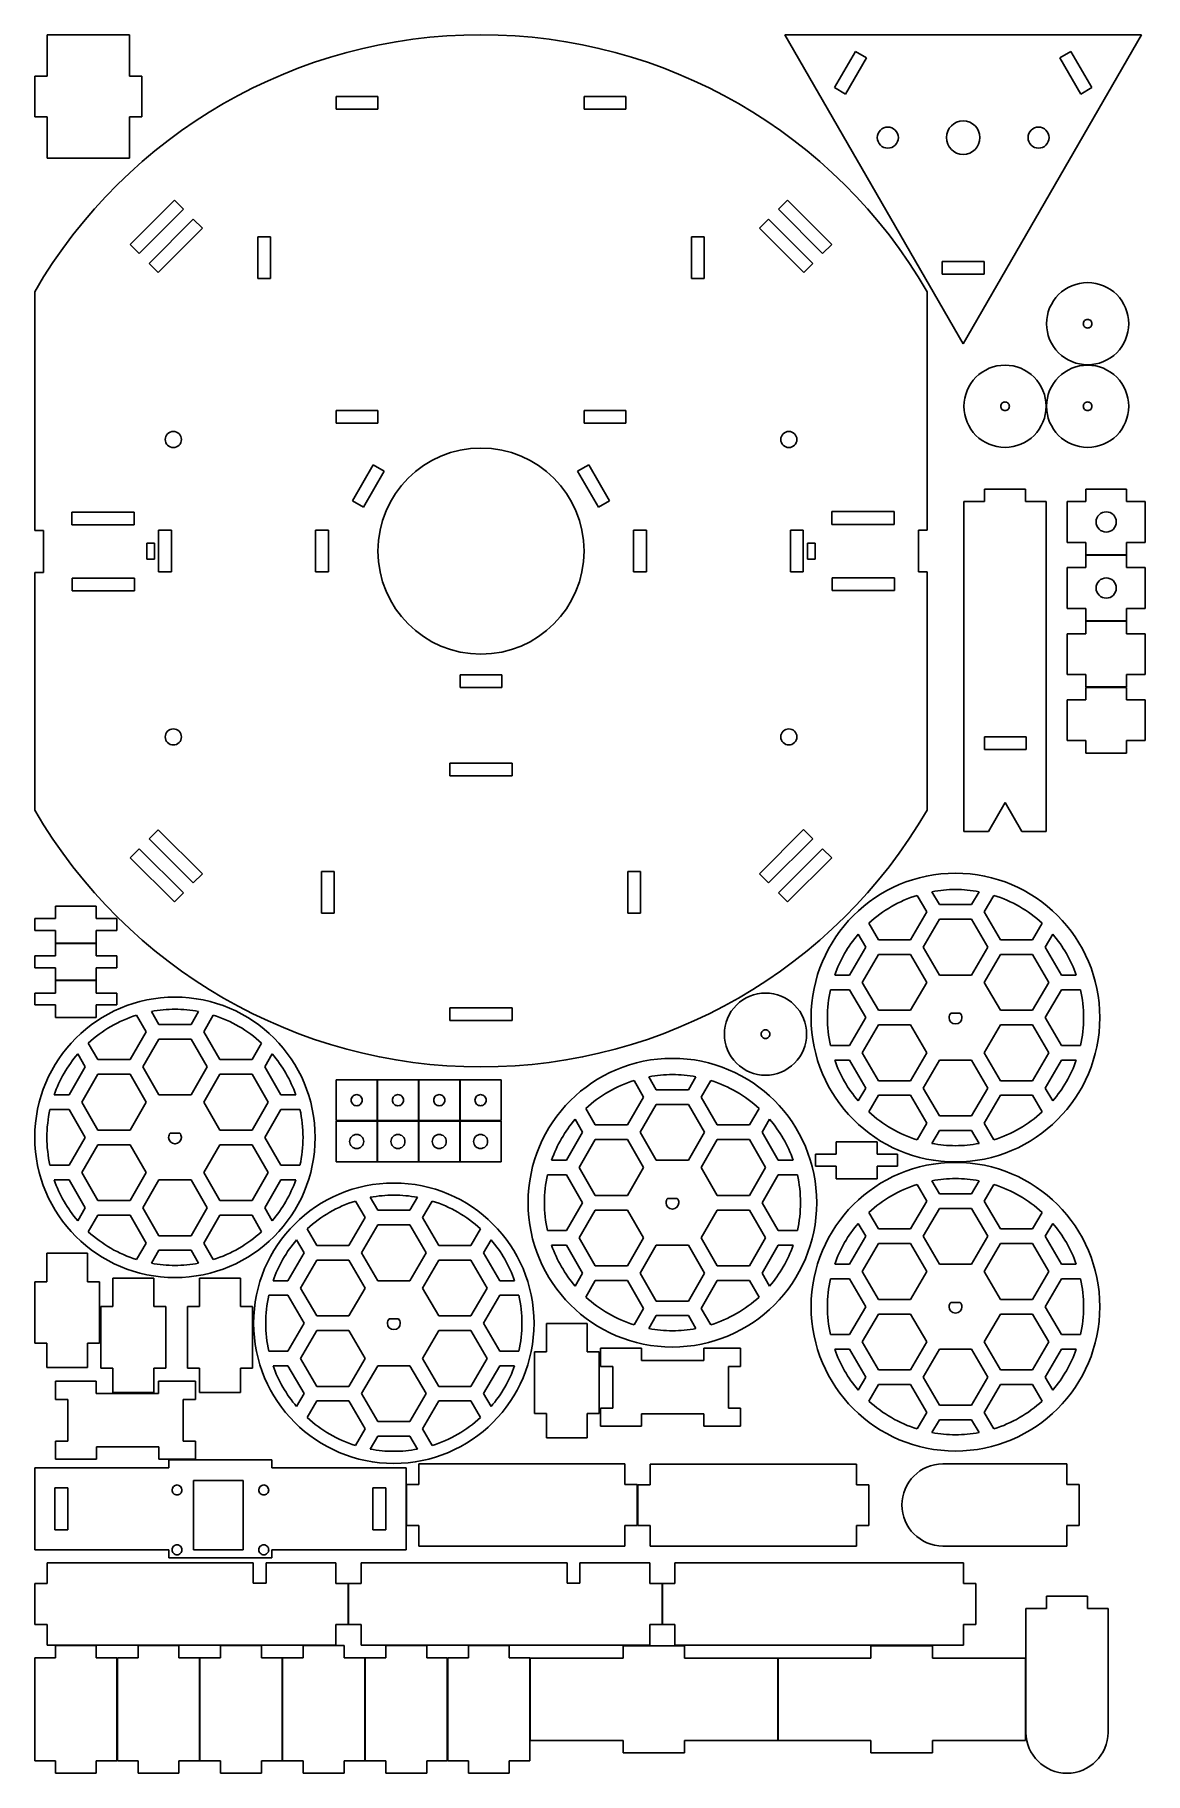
# Model space of a CAD drawing. Extents: x 10 to 279, y 19 to 440.
import ezdxf

# ---------------------------------------------------------------- set-up
doc = ezdxf.new("R2010")
doc.units = 0
doc.layers.add('Layer_1', color=7, linetype='CONTINUOUS')

msp = doc.modelspace()

# ---------------------------------------------------------------- linework, layer by layer
at = {"layer": 'Layer_1', "color": 7}
for p, q in [((13.049821, 439.949995), (13.049821, 429.950085)), ((32.949901, 439.949995), (13.049821, 439.949995)), ((32.949901, 429.950085), (32.949901, 439.949995)), ((118.10026, 439.949992), (118.10026, 439.949992)), ((234.864207, 365.0999), (191.649308, 439.9499)), ((191.649308, 439.9499), (278.079106, 439.9499)), ((278.079106, 439.9499), (234.864207, 365.0999)), ((203.71708, 427.151444), (208.767085, 435.898309)), ((211.451764, 434.348309), (206.401759, 425.601444)), ((208.767085, 435.898309), (211.451764, 434.348309)), ((258.276662, 434.348348), (260.961341, 435.898348)), ((263.326662, 425.601491), (258.276662, 434.348348)), ((260.961341, 435.898348), (266.011341, 427.151491)), ((13.049821, 429.950085), (10.050001, 429.950085)), ((10.050001, 429.950085), (10.050001, 420.049915)), ((35.949721, 429.950085), (32.949901, 429.950085)), ((35.949721, 420.049915), (35.949721, 429.950085)), ((206.401759, 425.601444), (203.71708, 427.151444)), ((266.011341, 427.151491), (263.326662, 425.601491)), ((83.05022, 424.99986), (93.150221, 424.99986)), ((83.05022, 421.89986), (83.05022, 424.99986)), ((93.150221, 421.89986), (83.05022, 421.89986)), ((93.150221, 424.99986), (93.150221, 421.89986)), ((143.05023, 424.99986), (153.15023, 424.99986)), ((143.05023, 421.89986), (143.05023, 424.99986)), ((153.15023, 421.89986), (143.05023, 421.89986)), ((153.15023, 424.99986), (153.15023, 421.89986)), ((10.050001, 420.049915), (13.049821, 420.049915)), ((13.049821, 420.049915), (13.049821, 410.050005)), ((32.949901, 410.050005), (32.949901, 420.049915)), ((32.949901, 420.049915), (35.949721, 420.049915)), ((219.1642, 415.05), (219.1642, 415.05)), ((238.9142, 415.05), (238.9142, 415.05)), ((255.6642, 415.05), (255.6642, 415.05)), ((13.049821, 410.050005), (32.949901, 410.050005)), ((33.170927, 389.201903), (43.848239, 399.879215)), ((43.848239, 399.879215), (46.04027, 397.687184)), ((192.351966, 399.879192), (190.159936, 397.687162)), ((203.029278, 389.20188), (192.351966, 399.879192)), ((46.04027, 397.687184), (35.362958, 387.009872)), ((190.159936, 397.687162), (200.837248, 387.009849)), ((37.767283, 384.605547), (48.444595, 395.282859)), ((50.636626, 393.090828), (39.959314, 382.413516)), ((48.444595, 395.282859), (50.636626, 393.090828)), ((187.755713, 395.282939), (185.563682, 393.090908)), ((185.563682, 393.090908), (196.240994, 382.413596)), ((198.433025, 384.605627), (187.755713, 395.282939)), ((35.362958, 387.009872), (33.170927, 389.201903)), ((64.050224, 380.899883), (64.050224, 390.999883)), ((64.050224, 390.999883), (67.150225, 390.999883)), ((67.150225, 390.999883), (67.150225, 380.899883)), ((169.05023, 380.899883), (169.05023, 390.999883)), ((169.05023, 390.999883), (172.15023, 390.999883)), ((172.15023, 390.999883), (172.15023, 380.899883)), ((200.837248, 387.009849), (203.029278, 389.20188)), ((39.959314, 382.413516), (37.767283, 384.605547)), ((196.240994, 382.413596), (198.433025, 384.605627)), ((229.81422, 381.94994), (229.81422, 385.04994)), ((229.81422, 385.04994), (239.91422, 385.04994)), ((239.91422, 385.04994), (239.91422, 381.94994)), ((67.150225, 380.899883), (64.050224, 380.899883)), ((172.15023, 380.899883), (169.05023, 380.899883)), ((239.91422, 381.94994), (229.81422, 381.94994)), ((10.050004, 377.750692), (10.050004, 319.89996)), ((226.14999, 319.99969), (226.14999, 377.751212)), ((266.05, 370), (266.05, 370)), ((274.95, 370), (274.95, 370)), ((246.05, 350), (246.05, 350)), ((254.95, 350), (254.95, 350)), ((266.05, 350), (266.05, 350)), ((274.95, 350), (274.95, 350)), ((83.05022, 348.999858), (93.150221, 348.999858)), ((83.05022, 345.899857), (83.05022, 348.999858)), ((93.150221, 345.899857), (83.05022, 345.899857)), ((93.150221, 348.999858), (93.150221, 345.899857)), ((143.05023, 348.999858), (153.15023, 348.999858)), ((143.05023, 345.899857), (143.05023, 348.999858)), ((153.15023, 345.899857), (143.05023, 345.899857)), ((153.15023, 348.999858), (153.15023, 345.899857)), ((45.550224, 341.94993), (45.550224, 341.94993)), ((194.60023, 341.94993), (194.60023, 341.94993)), ((86.953098, 327.101459), (92.003098, 335.848315)), ((94.687777, 334.298315), (89.637777, 325.551459)), ((92.003098, 335.848315), (94.687777, 334.298315)), ((141.512683, 334.298315), (144.197363, 335.848316)), ((146.562683, 325.551459), (141.512683, 334.298315)), ((144.197363, 335.848316), (149.247363, 327.101459)), ((249.94974, 329.94975), (240.05009, 329.94975)), ((240.05009, 329.94975), (240.05009, 326.94985)), ((249.94974, 326.94985), (249.94974, 329.94975)), ((274.45001, 329.95001), (264.54984, 329.95001)), ((264.54984, 329.95001), (264.54984, 326.9502)), ((274.45001, 326.9502), (274.45001, 329.95001)), ((19.050235, 324.3999), (34.150234, 324.3999)), ((19.050235, 321.2999), (19.050235, 324.3999)), ((34.150234, 324.3999), (34.150234, 321.2999)), ((89.637777, 325.551459), (86.953098, 327.101459)), ((149.247363, 327.101459), (146.562683, 325.551459)), ((203.05023, 324.4999), (218.15023, 324.4999)), ((203.05023, 321.3999), (203.05023, 324.4999)), ((218.15023, 324.4999), (218.15023, 321.3999)), ((240.05009, 326.94985), (235.04989, 326.94985)), ((235.04989, 326.94985), (235.04989, 247.04985)), ((254.94997, 326.94985), (249.94974, 326.94985)), ((254.94997, 247.04985), (254.94997, 326.94985)), ((264.54984, 326.9502), (260.04986, 326.9502)), ((260.04986, 326.9502), (260.04986, 317.05002)), ((278.95, 326.9502), (274.45001, 326.9502)), ((278.95, 317.05002), (278.95, 326.9502)), ((10.050004, 319.89996), (12.150134, 319.89996)), ((12.150134, 319.89996), (12.150134, 309.7998)), ((34.150234, 321.2999), (19.050235, 321.2999)), ((40.050232, 319.9999), (43.150232, 319.9999)), ((40.050232, 309.8999), (40.050232, 319.9999)), ((43.150232, 319.9999), (43.150232, 309.8999)), ((78.050228, 319.9999), (81.150229, 319.9999)), ((78.050228, 309.8999), (78.050228, 319.9999)), ((81.150229, 319.9999), (81.150229, 309.8999)), ((155.05023, 319.9999), (158.15023, 319.9999)), ((155.05023, 309.8999), (155.05023, 319.9999)), ((158.15023, 319.9999), (158.15023, 309.8999)), ((193.05023, 319.9999), (196.15023, 319.9999)), ((193.05023, 309.8999), (193.05023, 319.9999)), ((196.15023, 319.9999), (196.15023, 309.8999)), ((218.15023, 321.3999), (203.05023, 321.3999)), ((224.05038, 309.90005), (224.05038, 319.99969)), ((224.05038, 319.99969), (226.14999, 319.99969)), ((37.150227, 316.8999), (39.050226, 316.8999)), ((37.150227, 312.9999), (37.150227, 316.8999)), ((39.050226, 316.8999), (39.050226, 312.9999)), ((197.15023, 316.8999), (199.05023, 316.8999)), ((197.15023, 312.9999), (197.15023, 316.8999)), ((199.05023, 316.8999), (199.05023, 312.9999)), ((260.04986, 317.05002), (264.54984, 317.05002)), ((264.54984, 317.05002), (264.54984, 314.05021)), ((269.5, 319.55001), (269.5, 319.55001)), ((274.45001, 314.05021), (274.45001, 317.05002)), ((274.45001, 317.05002), (278.95, 317.05002)), ((39.050226, 312.9999), (37.150227, 312.9999)), ((143.05023, 314.9499), (143.05023, 314.9499)), ((199.05023, 312.9999), (197.15023, 312.9999)), ((264.54984, 314.05021), (274.45001, 314.05021)), ((274.45001, 313.95001), (264.54984, 313.95001)), ((264.54984, 313.95001), (264.54984, 310.9502)), ((274.45001, 310.9502), (274.45001, 313.95001)), ((12.150134, 309.7998), (10.050004, 309.7998)), ((10.050004, 309.7998), (10.050004, 252.24982)), ((19.100238, 308.3999), (34.200237, 308.3999)), ((19.100238, 305.2999), (19.100238, 308.3999)), ((34.200237, 308.3999), (34.200237, 305.2999)), ((43.150232, 309.8999), (40.050232, 309.8999)), ((81.150229, 309.8999), (78.050228, 309.8999)), ((158.15023, 309.8999), (155.05023, 309.8999)), ((196.15023, 309.8999), (193.05023, 309.8999)), ((203.10023, 308.4999), (218.20023, 308.4999)), ((203.10023, 305.3999), (203.10023, 308.4999)), ((218.20023, 308.4999), (218.20023, 305.3999)), ((226.14999, 309.90005), (224.05038, 309.90005)), ((226.14999, 252.24879), (226.14999, 309.90005)), ((264.54984, 310.9502), (260.04986, 310.9502)), ((260.04986, 310.9502), (260.04986, 301.05002)), ((278.95, 310.9502), (274.45001, 310.9502)), ((278.95, 301.05002), (278.95, 310.9502)), ((34.200237, 305.2999), (19.100238, 305.2999)), ((218.20023, 305.3999), (203.10023, 305.3999)), ((269.5, 303.55001), (269.5, 303.55001)), ((260.04986, 301.05002), (264.54984, 301.05002)), ((264.54984, 301.05002), (264.54984, 298.05021)), ((274.45001, 298.05021), (274.45001, 301.05002)), ((274.45001, 301.05002), (278.95, 301.05002)), ((264.54983, 294.9502), (260.04985, 294.9502)), ((260.04985, 294.9502), (260.04985, 285.05003)), ((274.45001, 297.95001), (264.54983, 297.95001)), ((264.54983, 297.95001), (264.54983, 294.9502)), ((264.54984, 298.05021), (274.45001, 298.05021)), ((274.45001, 294.9502), (274.45001, 297.95001)), ((278.95, 294.9502), (274.45001, 294.9502)), ((278.95, 285.05003), (278.95, 294.9502)), ((113.05023, 281.8999), (113.05023, 284.9999)), ((113.05023, 284.9999), (123.15023, 284.9999)), ((123.15023, 284.9999), (123.15023, 281.8999)), ((260.04985, 285.05003), (264.54983, 285.05003)), ((264.54983, 285.05003), (264.54983, 282.05021)), ((264.54983, 282.05021), (274.45001, 282.05021)), ((274.45001, 282.05021), (274.45001, 285.05003)), ((274.45001, 285.05003), (278.95, 285.05003)), ((123.15023, 281.8999), (113.05023, 281.8999)), ((264.54984, 278.95019), (260.04986, 278.95019)), ((260.04986, 278.95019), (260.04986, 269.05002)), ((274.45001, 281.95001), (264.54984, 281.95001)), ((264.54984, 281.95001), (264.54984, 278.95019)), ((274.45001, 278.95019), (274.45001, 281.95001)), ((278.95, 278.95019), (274.45001, 278.95019)), ((278.95, 269.05002), (278.95, 278.95019)), ((45.550224, 269.94989), (45.550224, 269.94989)), ((194.60023, 269.94989), (194.60023, 269.94989)), ((239.99987, 266.89962), (239.99987, 269.99962)), ((239.99987, 269.99962), (250.09987, 269.99962)), ((250.09987, 269.99962), (250.09987, 266.89962)), ((250.09987, 266.89962), (239.99987, 266.89962)), ((260.04986, 269.05002), (264.54984, 269.05002)), ((264.54984, 269.05002), (264.54984, 266.0502)), ((264.54984, 266.0502), (274.45001, 266.0502)), ((274.45001, 266.0502), (274.45001, 269.05002)), ((274.45001, 269.05002), (278.95, 269.05002)), ((110.55023, 263.59989), (125.65023, 263.59989)), ((110.55023, 260.49989), (110.55023, 263.59989)), ((125.65023, 263.59989), (125.65023, 260.49989)), ((125.65023, 260.49989), (110.55023, 260.49989)), ((240.95856, 247.04985), (245.00018, 254.04995)), ((245.00018, 254.04995), (249.04126, 247.04985)), ((39.959056, 247.486283), (37.767025, 245.294251)), ((37.767025, 245.294251), (48.444338, 234.616939)), ((50.636369, 236.80897), (39.959056, 247.486283)), ((185.5526, 236.82023), (196.229912, 247.497542)), ((198.421943, 245.305511), (187.744631, 234.628199)), ((196.229912, 247.497542), (198.421943, 245.305511)), ((235.04989, 247.04985), (240.95856, 247.04985)), ((249.04126, 247.04985), (254.94997, 247.04985)), ((33.170951, 240.698149), (35.362982, 242.89018)), ((43.848264, 230.020837), (33.170951, 240.698149)), ((35.362982, 242.89018), (46.040295, 232.212868)), ((190.159952, 232.212878), (200.837264, 242.89019)), ((203.029295, 240.698159), (192.351983, 230.020847)), ((200.837264, 242.89019), (203.029295, 240.698159)), ((48.444338, 234.616939), (50.636369, 236.80897)), ((79.45023, 237.3999), (82.55023, 237.3999)), ((79.45023, 227.2999), (79.45023, 237.3999)), ((82.55023, 237.3999), (82.55023, 227.2999)), ((153.65023, 237.3999), (156.75023, 237.3999)), ((153.65023, 227.2999), (153.65023, 237.3999)), ((156.75023, 237.3999), (156.75023, 227.2999)), ((187.744631, 234.628199), (185.5526, 236.82023)), ((46.040295, 232.212868), (43.848264, 230.020837)), ((192.351983, 230.020847), (190.159952, 232.212878)), ((226.03223, 227.57912), (223.71687, 231.589657)), ((227.2919, 232.482022), (229.10002, 229.350122)), ((233.00016, 233.012158), (233.00016, 233.012158)), ((236.89979, 229.350122), (238.7084, 232.482022)), ((242.28294, 231.589657), (239.96758, 227.57912)), ((242.28294, 231.589657), (242.28294, 231.589657)), ((24.949881, 228.95), (15.049711, 228.95)), ((15.049711, 228.95), (15.049711, 225.9497)), ((24.949881, 225.9497), (24.949881, 228.95)), ((82.55023, 227.2999), (79.45023, 227.2999)), ((156.75023, 227.2999), (153.65023, 227.2999)), ((222.13208, 220.824362), (226.03223, 227.57912)), ((229.10002, 229.350122), (236.89979, 229.350122)), ((239.96758, 227.57912), (243.86772, 220.824362)), ((15.049711, 225.9497), (10.050001, 225.9497)), ((10.050001, 225.9497), (10.050001, 223.04959)), ((29.949551, 225.9497), (24.949881, 225.9497)), ((29.949551, 223.04959), (29.949551, 225.9497)), ((212.01698, 224.834899), (214.33234, 220.824362)), ((225.20005, 219.052444), (229.09999, 225.807348)), ((229.09999, 225.807348), (236.89988, 225.807348)), ((236.89988, 225.807348), (240.79983, 219.052444)), ((251.66746, 220.824362), (253.98335, 224.834899)), ((10.050001, 223.04959), (15.049711, 223.04959)), ((15.049711, 223.04959), (15.049711, 220.0498)), ((15.049711, 220.0498), (24.949881, 220.0498)), ((24.949881, 219.95), (15.049711, 219.95)), ((15.049711, 219.95), (15.049711, 216.94969)), ((24.949881, 220.0498), (24.949881, 223.04959)), ((24.949881, 223.04959), (29.949551, 223.04959)), ((24.949881, 216.94969), (24.949881, 219.95)), ((207.3649, 212.297586), (211.26452, 219.05237)), ((211.26452, 219.05237), (209.4564, 222.18479)), ((214.33234, 220.824362), (222.13208, 220.824362)), ((229.09999, 212.297541), (225.20005, 219.052444)), ((240.79983, 219.052444), (236.89988, 212.297541)), ((243.86772, 220.824362), (251.66746, 220.824362)), ((256.5439, 222.18479), (254.73528, 219.05237)), ((254.73528, 219.05237), (258.63491, 212.297586)), ((256.5439, 222.18479), (256.5439, 222.18479)), ((15.049711, 216.94969), (10.050001, 216.94969)), ((10.050001, 216.94969), (10.050001, 214.04959)), ((29.949551, 216.94969), (24.949881, 216.94969)), ((29.949551, 214.04959), (29.949551, 216.94969)), ((210.43247, 210.526627), (214.33242, 217.28153)), ((214.33242, 217.28153), (222.13231, 217.28153)), ((222.13231, 217.28153), (226.03225, 210.526627)), ((239.96763, 210.526627), (243.86757, 217.28153)), ((243.86757, 217.28153), (251.66746, 217.28153)), ((251.66746, 217.28153), (255.56741, 210.526627)), ((10.050001, 214.04959), (15.049711, 214.04959)), ((24.949871, 210.94999), (15.049691, 210.94999)), ((15.049691, 210.94999), (15.049691, 207.94969)), ((15.049711, 214.04959), (15.049711, 211.04979)), ((15.049711, 211.04979), (24.949881, 211.04979)), ((24.949871, 207.94969), (24.949871, 210.94999)), ((24.949881, 211.04979), (24.949881, 214.04959)), ((24.949881, 214.04959), (29.949551, 214.04959)), ((203.74764, 212.297586), (207.3649, 212.297586)), ((214.33242, 203.771723), (210.43247, 210.526627)), ((226.03225, 210.526627), (222.13231, 203.771723)), ((236.89988, 212.297541), (229.09999, 212.297541)), ((243.86757, 203.771723), (239.96763, 210.526627)), ((255.56741, 210.526627), (251.66746, 203.771723)), ((258.63491, 212.297586), (262.25217, 212.297586)), ((15.049691, 207.94969), (10.050001, 207.94969)), ((10.050001, 207.94969), (10.050001, 205.04959)), ((29.949551, 207.94969), (24.949871, 207.94969)), ((29.949551, 205.04959), (29.949551, 207.94969)), ((207.3649, 208.754618), (202.73267, 208.754618)), ((211.26452, 201.999834), (207.3649, 208.754618)), ((258.63491, 208.755113), (254.73528, 201.999834)), ((263.26714, 208.755113), (258.63491, 208.755113)), ((10.050001, 205.04959), (15.049691, 205.04959)), ((15.049691, 205.04959), (15.049691, 202.04979)), ((15.049691, 202.04979), (24.949871, 202.04979)), ((24.949871, 202.04979), (24.949871, 205.04959)), ((24.949871, 205.04959), (29.949551, 205.04959)), ((37.03223, 198.57903), (34.71687, 202.58956)), ((38.2919, 203.48193), (40.10002, 200.35003)), ((44.00016, 204.01206), (44.00016, 204.01206)), ((47.89979, 200.35003), (49.7084, 203.48193)), ((53.28294, 202.58956), (50.96758, 198.57903)), ((53.28294, 202.58956), (53.28294, 202.58956)), ((110.55023, 204.39988), (125.65023, 204.39988)), ((110.55023, 201.29988), (110.55023, 204.39988)), ((125.65023, 204.39988), (125.65023, 201.29988)), ((222.13231, 203.771723), (214.33242, 203.771723)), ((234.140267, 203.050018), (231.860273, 203.050018)), ((251.66746, 203.771723), (243.86757, 203.771723)), ((33.13208, 191.82427), (37.03223, 198.57903)), ((40.10002, 200.35003), (47.89979, 200.35003)), ((50.96758, 198.57903), (54.86772, 191.82427)), ((125.65023, 201.29988), (110.55023, 201.29988)), ((188.05, 198), (188.05, 198)), ((196.95, 198), (196.95, 198)), ((207.3649, 195.245076), (211.26452, 201.999834)), ((210.43247, 193.47403), (214.33242, 200.228933)), ((214.33242, 200.228933), (222.13231, 200.228933)), ((222.13231, 200.228933), (226.03225, 193.47403)), ((231.449984, 201.999952), (231.449984, 201.988575)), ((232.999754, 200.450169), (233.011661, 200.450169)), ((234.55008, 201.999945), (234.55008, 202.011322)), ((239.96763, 193.47403), (243.86757, 200.228933)), ((243.86757, 200.228933), (251.66746, 200.228933)), ((251.66746, 200.228933), (255.56741, 193.47403)), ((254.73528, 201.999834), (258.63491, 195.245076)), ((267.95, 201.999996), (267.95, 201.999996)), ((23.01698, 195.83481), (25.33234, 191.82427)), ((36.20005, 190.05237), (40.09999, 196.80727)), ((40.09999, 196.80727), (47.89988, 196.80727)), ((47.89988, 196.80727), (51.79983, 190.05237)), ((62.66746, 191.82427), (64.98335, 195.83481)), ((202.73267, 195.245076), (207.3649, 195.245076)), ((258.63491, 195.245076), (263.26714, 195.245076)), ((18.3649, 183.29749), (22.26452, 190.05228)), ((22.26452, 190.05228), (20.4564, 193.1847)), ((25.33234, 191.82427), (33.13208, 191.82427)), ((40.09999, 183.29746), (36.20005, 190.05237)), ((51.79983, 190.05237), (47.89988, 183.29746)), ((54.86772, 191.82427), (62.66746, 191.82427)), ((67.5439, 193.1847), (65.73528, 190.05228)), ((65.73528, 190.05228), (69.63491, 183.29749)), ((67.5439, 193.1847), (67.5439, 193.1847)), ((207.3649, 191.703098), (203.74764, 191.703098)), ((211.26452, 184.94834), (207.3649, 191.703098)), ((214.33242, 186.719126), (210.43247, 193.47403)), ((226.03225, 193.47403), (222.13231, 186.719126)), ((225.20005, 184.948212), (229.09999, 191.703115)), ((229.09999, 191.703115), (236.89988, 191.703115)), ((236.89988, 191.703115), (240.79983, 184.948212)), ((243.86757, 186.719126), (239.96763, 193.47403)), ((255.56741, 193.47403), (251.66746, 186.719126)), ((258.63491, 191.703098), (254.73528, 184.94834)), ((262.25269, 191.703098), (258.63491, 191.703098)), ((21.43247, 181.52655), (25.33242, 188.28145)), ((25.33242, 188.28145), (33.13231, 188.28145)), ((33.13231, 188.28145), (37.03225, 181.52655)), ((50.96763, 181.52655), (54.86757, 188.28145)), ((54.86757, 188.28145), (62.66746, 188.28145)), ((62.66746, 188.28145), (66.56741, 181.52655)), ((83.05, 177.05), (83.05, 186.95)), ((83.05, 186.95), (92.95, 186.95)), ((92.95, 186.95), (92.95, 177.05)), ((93.05, 177.05), (93.05, 186.95)), ((93.05, 186.95), (102.95, 186.95)), ((102.95, 186.95), (102.95, 177.05)), ((103.049996, 177.05), (103.049996, 186.95)), ((103.049996, 186.95), (112.949996, 186.95)), ((112.949996, 186.95), (112.949996, 177.05)), ((113.049996, 177.05), (113.049996, 186.95)), ((113.049996, 186.95), (122.949996, 186.95)), ((122.949996, 186.95), (122.949996, 177.05)), ((157.48823, 182.76312), (155.17287, 186.773657)), ((158.7479, 187.666022), (160.55602, 184.534122)), ((164.45616, 188.196158), (164.45616, 188.196158)), ((168.35579, 184.534122), (170.1644, 187.666022)), ((173.73894, 186.773657), (171.42358, 182.76312)), ((173.73894, 186.773657), (173.73894, 186.773657)), ((222.13231, 186.719126), (214.33242, 186.719126)), ((251.66746, 186.719126), (243.86757, 186.719126)), ((14.74764, 183.29749), (18.3649, 183.29749)), ((25.33242, 174.77165), (21.43247, 181.52655)), ((37.03225, 181.52655), (33.13231, 174.77165)), ((47.89988, 183.29746), (40.09999, 183.29746)), ((54.86757, 174.77165), (50.96763, 181.52655)), ((66.56741, 181.52655), (62.66746, 174.77165)), ((69.63491, 183.29749), (73.25217, 183.29749)), ((153.58808, 176.008362), (157.48823, 182.76312)), ((156.65605, 174.236444), (160.55599, 180.991348)), ((160.55599, 180.991348), (168.35588, 180.991348)), ((160.55602, 184.534122), (168.35579, 184.534122)), ((168.35588, 180.991348), (172.25583, 174.236444)), ((171.42358, 182.76312), (175.32372, 176.008362)), ((209.45591, 181.815399), (211.26452, 184.94834)), ((214.33234, 183.176348), (212.01698, 179.16529)), ((222.13208, 183.176348), (214.33234, 183.176348)), ((226.03223, 176.421564), (222.13208, 183.176348)), ((229.09999, 178.193308), (225.20005, 184.948212)), ((240.79983, 184.948212), (236.89988, 178.193308)), ((243.86772, 183.176348), (239.96758, 176.421564)), ((251.66746, 183.176348), (243.86772, 183.176348)), ((253.98335, 179.16529), (251.66746, 183.176348)), ((254.73528, 184.94834), (256.5439, 181.81592)), ((18.3649, 179.75452), (13.73267, 179.75452)), ((22.26452, 172.99974), (18.3649, 179.75452)), ((69.63491, 179.75502), (65.73528, 172.99974)), ((74.26714, 179.75502), (69.63491, 179.75502)), ((92.95, 177.05), (83.05, 177.05)), ((83.05002, 167.04999), (83.05002, 176.94999)), ((83.05002, 176.94999), (92.95002, 176.94999)), ((88.00005, 180.64999), (88.00005, 180.64999)), ((92.95002, 176.94999), (92.95002, 167.04999)), ((102.95, 177.05), (93.05, 177.05)), ((93.05002, 167.04999), (93.05002, 176.94999)), ((93.05002, 176.94999), (102.95002, 176.94999)), ((98.00005, 180.65002), (98.00005, 180.65002)), ((102.95002, 176.94999), (102.95002, 167.04999)), ((112.949996, 177.05), (103.049996, 177.05)), ((103.05001, 167.05001), (103.05001, 176.95001)), ((103.05001, 176.95001), (112.95001, 176.95001)), ((108.000046, 180.64999), (108.000046, 180.64999)), ((112.95001, 176.95001), (112.95001, 167.05001)), ((122.949996, 177.05), (113.049996, 177.05)), ((113.05002, 167.05), (113.05002, 176.95)), ((113.05002, 176.95), (122.95002, 176.95)), ((118.000046, 180.64999), (118.000046, 180.64999)), ((122.95002, 176.95), (122.95002, 167.05)), ((142.72052, 174.23637), (140.9124, 177.36879)), ((143.47298, 180.018899), (145.78834, 176.008362)), ((183.12346, 176.008362), (185.43935, 180.018899)), ((187.9999, 177.36879), (186.19128, 174.23637)), ((187.9999, 177.36879), (187.9999, 177.36879)), ((236.89988, 178.193308), (229.09999, 178.193308)), ((18.3649, 166.24498), (22.26452, 172.99974)), ((33.13231, 174.77165), (25.33242, 174.77165)), ((42.44998, 172.99986), (42.44998, 172.98846)), ((45.14027, 174.04992), (42.86027, 174.04992)), ((45.55008, 172.99983), (45.55008, 173.01123)), ((62.66746, 174.77165), (54.86757, 174.77165)), ((65.73528, 172.99974), (69.63491, 166.24498)), ((77.95, 172.99988), (77.95, 172.99988)), ((138.8209, 167.481586), (142.72052, 174.23637)), ((145.78834, 176.008362), (153.58808, 176.008362)), ((160.55599, 167.481541), (156.65605, 174.236444)), ((172.25583, 174.236444), (168.35588, 167.481541)), ((175.32372, 176.008362), (183.12346, 176.008362)), ((186.19128, 174.23637), (190.09091, 167.481586)), ((223.71637, 172.410533), (226.03223, 176.421564)), ((229.10002, 174.650588), (227.2914, 171.518168)), ((236.89979, 174.650588), (229.10002, 174.650588)), ((238.7084, 171.518168), (236.89979, 174.650588)), ((239.96758, 176.421564), (242.28344, 172.410533)), ((21.43247, 164.47394), (25.33242, 171.22884)), ((25.33242, 171.22884), (33.13231, 171.22884)), ((33.13231, 171.22884), (37.03225, 164.47394)), ((43.99976, 171.45005), (44.01166, 171.45005)), ((50.96763, 164.47394), (54.86757, 171.22884)), ((54.86757, 171.22884), (62.66746, 171.22884)), ((62.66746, 171.22884), (66.56741, 164.47394)), ((88.00001, 170.30001), (88.00001, 170.30001)), ((98.00001, 170.30001), (98.00001, 170.30001)), ((108, 170.3), (108, 170.3)), ((118.00001, 170.29999), (118.00001, 170.29999)), ((141.88847, 165.710627), (145.78842, 172.46553)), ((145.78842, 172.46553), (153.58831, 172.46553)), ((153.58831, 172.46553), (157.48825, 165.710627)), ((171.42363, 165.710627), (175.32357, 172.46553)), ((175.32357, 172.46553), (183.12346, 172.46553)), ((183.12346, 172.46553), (187.02341, 165.710627)), ((204.09982, 168.90009), (199.10014, 168.90009)), ((199.10014, 168.90009), (199.10014, 166)), ((204.09982, 171.89989), (204.09982, 168.90009)), ((214, 171.89989), (204.09982, 171.89989)), ((214, 168.90009), (214, 171.89989)), ((218.99969, 168.90009), (214, 168.90009)), ((218.99969, 166), (218.99969, 168.90009)), ((13.73267, 166.24498), (18.3649, 166.24498)), ((25.33242, 157.71903), (21.43247, 164.47394)), ((37.03225, 164.47394), (33.13231, 157.71903)), ((54.86757, 157.71903), (50.96763, 164.47394)), ((66.56741, 164.47394), (62.66746, 157.71903)), ((69.63491, 166.24498), (74.26714, 166.24498)), ((92.95002, 167.04999), (83.05002, 167.04999)), ((102.95002, 167.04999), (93.05002, 167.04999)), ((112.95001, 167.05001), (103.05001, 167.05001)), ((122.95002, 167.05), (113.05002, 167.05)), ((135.20364, 167.481586), (138.8209, 167.481586)), ((145.78842, 158.955723), (141.88847, 165.710627)), ((157.48825, 165.710627), (153.58831, 158.955723)), ((168.35588, 167.481541), (160.55599, 167.481541)), ((175.32357, 158.955723), (171.42363, 165.710627)), ((187.02341, 165.710627), (183.12346, 158.955723)), ((190.09091, 167.481586), (193.70817, 167.481586)), ((199.10014, 166), (204.09982, 166)), ((204.09982, 166), (204.09982, 162.99969)), ((214, 162.99969), (214, 166)), ((214, 166), (218.99969, 166)), ((18.3649, 162.703), (14.74764, 162.703)), ((22.26452, 155.94825), (18.3649, 162.703)), ((36.20005, 155.94812), (40.09999, 162.70302)), ((40.09999, 162.70302), (47.89988, 162.70302)), ((47.89988, 162.70302), (51.79983, 155.94812)), ((69.63491, 162.703), (65.73528, 155.94825)), ((73.25269, 162.703), (69.63491, 162.703)), ((138.8209, 163.938618), (134.18867, 163.938618)), ((142.72052, 157.183834), (138.8209, 163.938618)), ((190.09091, 163.939113), (186.19128, 157.183834)), ((194.72314, 163.939113), (190.09091, 163.939113)), ((204.09982, 162.99969), (214, 162.99969)), ((226.03223, 157.57912), (223.71687, 161.589657)), ((227.2919, 162.482022), (229.10002, 159.350122)), ((233.00016, 163.012158), (233.00016, 163.012158)), ((236.89979, 159.350122), (238.7084, 162.482022)), ((242.28294, 161.589657), (239.96758, 157.57912)), ((242.28294, 161.589657), (242.28294, 161.589657)), ((20.45591, 152.81531), (22.26452, 155.94825)), ((33.13231, 157.71903), (25.33242, 157.71903)), ((40.09999, 149.19322), (36.20005, 155.94812)), ((51.79983, 155.94812), (47.89988, 149.19322)), ((62.66746, 157.71903), (54.86757, 157.71903)), ((65.73528, 155.94825), (67.5439, 152.81583)), ((90.03223, 153.57903), (87.71687, 157.58956)), ((91.2919, 158.48193), (93.10002, 155.35003)), ((97.00016, 159.01206), (97.00016, 159.01206)), ((100.89979, 155.35003), (102.7084, 158.48193)), ((106.28294, 157.58956), (103.96758, 153.57903)), ((106.28294, 157.58956), (106.28294, 157.58956)), ((138.8209, 150.429076), (142.72052, 157.183834)), ((153.58831, 158.955723), (145.78842, 158.955723)), ((162.905984, 157.183952), (162.905984, 157.172575)), ((165.596267, 158.234018), (163.316273, 158.234018)), ((166.00608, 157.183945), (166.00608, 157.195322)), ((183.12346, 158.955723), (175.32357, 158.955723)), ((186.19128, 157.183834), (190.09091, 150.429076)), ((199.406, 157.183996), (199.406, 157.183996)), ((222.13208, 150.824362), (226.03223, 157.57912)), ((225.20005, 149.052444), (229.09999, 155.807348)), ((229.09999, 155.807348), (236.89988, 155.807348)), ((229.10002, 159.350122), (236.89979, 159.350122)), ((236.89988, 155.807348), (240.79983, 149.052444)), ((239.96758, 157.57912), (243.86772, 150.824362)), ((25.33234, 154.17625), (23.01698, 150.1652)), ((33.13208, 154.17625), (25.33234, 154.17625)), ((37.03223, 147.42147), (33.13208, 154.17625)), ((54.86772, 154.17625), (50.96758, 147.42147)), ((62.66746, 154.17625), (54.86772, 154.17625)), ((64.98335, 150.1652), (62.66746, 154.17625)), ((86.13208, 146.82427), (90.03223, 153.57903)), ((89.20005, 145.05237), (93.09999, 151.80727)), ((93.09999, 151.80727), (100.89988, 151.80727)), ((93.10002, 155.35003), (100.89979, 155.35003)), ((100.89988, 151.80727), (104.79983, 145.05237)), ((103.96758, 153.57903), (107.86772, 146.82427)), ((141.88847, 148.65803), (145.78842, 155.412933)), ((145.78842, 155.412933), (153.58831, 155.412933)), ((153.58831, 155.412933), (157.48825, 148.65803)), ((164.455754, 155.634169), (164.467661, 155.634169)), ((171.42363, 148.65803), (175.32357, 155.412933)), ((175.32357, 155.412933), (183.12346, 155.412933)), ((183.12346, 155.412933), (187.02341, 148.65803)), ((211.26452, 149.05237), (209.4564, 152.18479)), ((212.01698, 154.834899), (214.33234, 150.824362)), ((251.66746, 150.824362), (253.98335, 154.834899)), ((256.5439, 152.18479), (254.73528, 149.05237)), ((256.5439, 152.18479), (256.5439, 152.18479)), ((34.71637, 143.41044), (37.03223, 147.42147)), ((47.89988, 149.19322), (40.09999, 149.19322)), ((50.96758, 147.42147), (53.28344, 143.41044)), ((75.26452, 145.05228), (73.4564, 148.1847)), ((76.01698, 150.83481), (78.33234, 146.82427)), ((115.66746, 146.82427), (117.98335, 150.83481)), ((120.5439, 148.1847), (118.73528, 145.05228)), ((120.5439, 148.1847), (120.5439, 148.1847)), ((134.18867, 150.429076), (138.8209, 150.429076)), ((145.78842, 141.903126), (141.88847, 148.65803)), ((157.48825, 148.65803), (153.58831, 141.903126)), ((175.32357, 141.903126), (171.42363, 148.65803)), ((187.02341, 148.65803), (183.12346, 141.903126)), ((190.09091, 150.429076), (194.72314, 150.429076)), ((207.3649, 142.297586), (211.26452, 149.05237)), ((214.33234, 150.824362), (222.13208, 150.824362)), ((229.09999, 142.297541), (225.20005, 149.052444)), ((240.79983, 149.052444), (236.89988, 142.297541)), ((243.86772, 150.824362), (251.66746, 150.824362)), ((254.73528, 149.05237), (258.63491, 142.297586)), ((22.850251, 144.95), (12.95008, 144.95)), ((12.95008, 144.95), (12.95008, 138.04964)), ((22.850251, 138.04964), (22.850251, 144.95)), ((40.10002, 145.65049), (38.2914, 142.51807)), ((47.89979, 145.65049), (40.10002, 145.65049)), ((49.7084, 142.51807), (47.89979, 145.65049)), ((71.3649, 138.29749), (75.26452, 145.05228)), ((74.43247, 136.52655), (78.33242, 143.28145)), ((78.33234, 146.82427), (86.13208, 146.82427)), ((78.33242, 143.28145), (86.13231, 143.28145)), ((86.13231, 143.28145), (90.03225, 136.52655)), ((93.09999, 138.29746), (89.20005, 145.05237)), ((104.79983, 145.05237), (100.89988, 138.29746)), ((103.96763, 136.52655), (107.86757, 143.28145)), ((107.86757, 143.28145), (115.66746, 143.28145)), ((107.86772, 146.82427), (115.66746, 146.82427)), ((115.66746, 143.28145), (119.56741, 136.52655)), ((118.73528, 145.05228), (122.63491, 138.29749)), ((138.8209, 146.887098), (135.20364, 146.887098)), ((142.72052, 140.13234), (138.8209, 146.887098)), ((156.65605, 140.132212), (160.55599, 146.887115)), ((160.55599, 146.887115), (168.35588, 146.887115)), ((168.35588, 146.887115), (172.25583, 140.132212)), ((190.09091, 146.887098), (186.19128, 140.13234)), ((193.70869, 146.887098), (190.09091, 146.887098)), ((210.43247, 140.526627), (214.33242, 147.28153)), ((214.33242, 147.28153), (222.13231, 147.28153)), ((222.13231, 147.28153), (226.03225, 140.526627)), ((239.96763, 140.526627), (243.86757, 147.28153)), ((243.86757, 147.28153), (251.66746, 147.28153)), ((251.66746, 147.28153), (255.56741, 140.526627)), ((38.850251, 138.95), (28.950081, 138.95)), ((28.950081, 138.95), (28.950081, 132.04964)), ((38.850251, 132.04964), (38.850251, 138.95)), ((59.850251, 138.95), (49.950091, 138.95)), ((49.950091, 138.95), (49.950091, 132.04964)), ((59.850251, 132.04964), (59.850251, 138.95)), ((140.91191, 136.999399), (142.72052, 140.13234)), ((153.58831, 141.903126), (145.78842, 141.903126)), ((160.55599, 133.377308), (156.65605, 140.132212)), ((172.25583, 140.132212), (168.35588, 133.377308)), ((183.12346, 141.903126), (175.32357, 141.903126)), ((186.19128, 140.13234), (187.9999, 136.99992)), ((203.74764, 142.297586), (207.3649, 142.297586)), ((214.33242, 133.771723), (210.43247, 140.526627)), ((226.03225, 140.526627), (222.13231, 133.771723)), ((236.89988, 142.297541), (229.09999, 142.297541)), ((243.86757, 133.771723), (239.96763, 140.526627)), ((255.56741, 140.526627), (251.66746, 133.771723)), ((258.63491, 142.297586), (262.25217, 142.297586)), ((12.95008, 138.04964), (10.05, 138.04964)), ((10.05, 138.04964), (10.05, 123.14978)), ((25.750331, 138.04964), (22.850251, 138.04964)), ((25.750331, 123.14978), (25.750331, 138.04964)), ((71.3649, 134.75452), (66.73267, 134.75452)), ((67.74764, 138.29749), (71.3649, 138.29749)), ((75.26452, 127.99974), (71.3649, 134.75452)), ((78.33242, 129.77165), (74.43247, 136.52655)), ((90.03225, 136.52655), (86.13231, 129.77165)), ((100.89988, 138.29746), (93.09999, 138.29746)), ((107.86757, 129.77165), (103.96763, 136.52655)), ((119.56741, 136.52655), (115.66746, 129.77165)), ((122.63491, 134.75502), (118.73528, 127.99974)), ((122.63491, 138.29749), (126.25217, 138.29749)), ((127.26714, 134.75502), (122.63491, 134.75502)), ((145.78834, 138.360348), (143.47298, 134.34929)), ((153.58808, 138.360348), (145.78834, 138.360348)), ((157.48823, 131.605564), (153.58808, 138.360348)), ((175.32372, 138.360348), (171.42358, 131.605564)), ((183.12346, 138.360348), (175.32372, 138.360348)), ((185.43935, 134.34929), (183.12346, 138.360348)), ((207.3649, 138.754618), (202.73267, 138.754618)), ((211.26452, 131.999834), (207.3649, 138.754618)), ((258.63491, 138.755113), (254.73528, 131.999834)), ((263.26714, 138.755113), (258.63491, 138.755113)), ((28.950081, 132.04964), (26.050001, 132.04964)), ((26.050001, 132.04964), (26.050001, 117.14978)), ((41.750331, 132.04964), (38.850251, 132.04964)), ((41.750331, 117.14978), (41.750331, 132.04964)), ((49.950091, 132.04964), (47.050001, 132.04964)), ((47.050001, 132.04964), (47.050001, 117.14978)), ((62.750331, 132.04964), (59.850251, 132.04964)), ((62.750331, 117.14978), (62.750331, 132.04964)), ((155.17237, 127.594533), (157.48823, 131.605564)), ((168.35588, 133.377308), (160.55599, 133.377308)), ((171.42358, 131.605564), (173.73944, 127.594533)), ((207.3649, 125.245076), (211.26452, 131.999834)), ((222.13231, 133.771723), (214.33242, 133.771723)), ((231.449984, 131.999952), (231.449984, 131.988575)), ((234.140267, 133.050018), (231.860273, 133.050018)), ((234.55008, 131.999945), (234.55008, 132.011322)), ((251.66746, 133.771723), (243.86757, 133.771723)), ((254.73528, 131.999834), (258.63491, 125.245076)), ((267.95, 131.999996), (267.95, 131.999996)), ((71.3649, 121.24498), (75.26452, 127.99974)), ((86.13231, 129.77165), (78.33242, 129.77165)), ((95.44998, 127.99986), (95.44998, 127.98846)), ((98.14027, 129.04992), (95.86027, 129.04992)), ((96.99976, 126.45005), (97.01166, 126.45005)), ((98.55008, 127.99983), (98.55008, 128.01123)), ((115.66746, 129.77165), (107.86757, 129.77165)), ((118.73528, 127.99974), (122.63491, 121.24498)), ((130.95, 127.99988), (130.95, 127.99988)), ((143.85025, 127.95), (133.95008, 127.95)), ((133.95008, 127.95), (133.95008, 121.04964)), ((143.85025, 121.04964), (143.85025, 127.95)), ((160.55602, 129.834588), (158.7474, 126.702168)), ((168.35579, 129.834588), (160.55602, 129.834588)), ((170.1644, 126.702168), (168.35579, 129.834588)), ((210.43247, 123.47403), (214.33242, 130.228933)), ((214.33242, 130.228933), (222.13231, 130.228933)), ((222.13231, 130.228933), (226.03225, 123.47403)), ((232.999754, 130.450169), (233.011661, 130.450169)), ((239.96763, 123.47403), (243.86757, 130.228933)), ((243.86757, 130.228933), (251.66746, 130.228933)), ((251.66746, 130.228933), (255.56741, 123.47403)), ((10.05, 123.14978), (12.95008, 123.14978)), ((12.95008, 123.14978), (12.95008, 117.24988)), ((22.850251, 117.24988), (22.850251, 123.14978)), ((22.850251, 123.14978), (25.750331, 123.14978)), ((74.43247, 119.47394), (78.33242, 126.22884)), ((78.33242, 126.22884), (86.13231, 126.22884)), ((86.13231, 126.22884), (90.03225, 119.47394)), ((103.96763, 119.47394), (107.86757, 126.22884)), ((107.86757, 126.22884), (115.66746, 126.22884)), ((115.66746, 126.22884), (119.56741, 119.47394)), ((202.73267, 125.245076), (207.3649, 125.245076)), ((214.33242, 116.719126), (210.43247, 123.47403)), ((226.03225, 123.47403), (222.13231, 116.719126)), ((243.86757, 116.719126), (239.96763, 123.47403)), ((255.56741, 123.47403), (251.66746, 116.719126)), ((258.63491, 125.245076), (263.26714, 125.245076)), ((66.73267, 121.24498), (71.3649, 121.24498)), ((78.33242, 112.71903), (74.43247, 119.47394)), ((90.03225, 119.47394), (86.13231, 112.71903)), ((107.86757, 112.71903), (103.96763, 119.47394)), ((119.56741, 119.47394), (115.66746, 112.71903)), ((122.63491, 121.24498), (127.26714, 121.24498)), ((133.95008, 121.04964), (131.05, 121.04964)), ((131.05, 121.04964), (131.05, 106.14978)), ((146.75033, 121.04964), (143.85025, 121.04964)), ((146.75033, 106.14978), (146.75033, 121.04964)), ((147.05, 121.95), (147.05, 117.55027)), ((156.94965, 121.95), (147.05, 121.95)), ((156.94965, 118.95021), (156.94965, 121.95)), ((172.05002, 118.95021), (156.94965, 118.95021)), ((180.94973, 121.95), (172.05002, 121.95)), ((172.05002, 121.95), (172.05002, 118.95021)), ((180.94973, 117.55027), (180.94973, 121.95)), ((207.3649, 121.703098), (203.74764, 121.703098)), ((211.26452, 114.94834), (207.3649, 121.703098)), ((225.20005, 114.948212), (229.09999, 121.703115)), ((229.09999, 121.703115), (236.89988, 121.703115)), ((236.89988, 121.703115), (240.79983, 114.948212)), ((258.63491, 121.703098), (254.73528, 114.94834)), ((262.25269, 121.703098), (258.63491, 121.703098)), ((12.95008, 117.24988), (22.850251, 117.24988)), ((15.050001, 113.95), (15.050001, 109.55027)), ((24.949651, 113.95), (15.050001, 113.95)), ((24.949651, 110.95021), (24.949651, 113.95)), ((26.050001, 117.14978), (28.950081, 117.14978)), ((28.950081, 117.14978), (28.950081, 111.24988)), ((38.850251, 111.24988), (38.850251, 117.14978)), ((38.850251, 117.14978), (41.750331, 117.14978)), ((48.949731, 113.95), (40.050021, 113.95)), ((40.050021, 113.95), (40.050021, 110.95021)), ((47.050001, 117.14978), (49.950091, 117.14978)), ((48.949731, 109.55027), (48.949731, 113.95)), ((49.950091, 117.14978), (49.950091, 111.24988)), ((59.850251, 111.24988), (59.850251, 117.14978)), ((59.850251, 117.14978), (62.750331, 117.14978)), ((71.3649, 117.703), (67.74764, 117.703)), ((75.26452, 110.94825), (71.3649, 117.703)), ((89.20005, 110.94812), (93.09999, 117.70302)), ((93.09999, 117.70302), (100.89988, 117.70302)), ((100.89988, 117.70302), (104.79983, 110.94812)), ((122.63491, 117.703), (118.73528, 110.94825)), ((126.25269, 117.703), (122.63491, 117.703)), ((147.05, 117.55027), (150.04982, 117.55027)), ((150.04982, 117.55027), (150.04982, 107.45012)), ((177.99952, 107.45012), (177.99952, 117.55027)), ((177.99952, 117.55027), (180.94973, 117.55027)), ((209.45591, 111.815399), (211.26452, 114.94834)), ((222.13231, 116.719126), (214.33242, 116.719126)), ((229.09999, 108.193308), (225.20005, 114.948212)), ((240.79983, 114.948212), (236.89988, 108.193308)), ((251.66746, 116.719126), (243.86757, 116.719126)), ((254.73528, 114.94834), (256.5439, 111.81592)), ((15.050001, 109.55027), (18.049821, 109.55027)), ((18.049821, 109.55027), (18.049821, 99.45012)), ((40.050021, 110.95021), (24.949651, 110.95021)), ((28.950081, 111.24988), (38.850251, 111.24988)), ((45.999521, 99.45012), (45.999521, 109.55027)), ((45.999521, 109.55027), (48.949731, 109.55027)), ((49.950091, 111.24988), (59.850251, 111.24988)), ((73.45591, 107.81531), (75.26452, 110.94825)), ((86.13231, 112.71903), (78.33242, 112.71903)), ((93.09999, 104.19322), (89.20005, 110.94812)), ((104.79983, 110.94812), (100.89988, 104.19322)), ((115.66746, 112.71903), (107.86757, 112.71903)), ((118.73528, 110.94825), (120.5439, 107.81583)), ((214.33234, 113.176348), (212.01698, 109.16529)), ((222.13208, 113.176348), (214.33234, 113.176348)), ((226.03223, 106.421564), (222.13208, 113.176348)), ((243.86772, 113.176348), (239.96758, 106.421564)), ((251.66746, 113.176348), (243.86772, 113.176348)), ((253.98335, 109.16529), (251.66746, 113.176348)), ((78.33234, 109.17625), (76.01698, 105.1652)), ((86.13208, 109.17625), (78.33234, 109.17625)), ((90.03223, 102.42147), (86.13208, 109.17625)), ((107.86772, 109.17625), (103.96758, 102.42147)), ((115.66746, 109.17625), (107.86772, 109.17625)), ((117.98335, 105.1652), (115.66746, 109.17625)), ((131.05, 106.14978), (133.95008, 106.14978)), ((133.95008, 106.14978), (133.95008, 100.24988)), ((143.85025, 100.24988), (143.85025, 106.14978)), ((143.85025, 106.14978), (146.75033, 106.14978)), ((150.04982, 107.45012), (147.05, 107.45012)), ((147.05, 107.45012), (147.05, 103.04989)), ((156.99978, 103.04989), (156.99978, 106.05021)), ((156.99978, 106.05021), (172.09963, 106.05021)), ((172.09963, 106.05021), (172.09963, 103.04989)), ((180.94973, 107.45012), (177.99952, 107.45012)), ((180.94973, 103.04989), (180.94973, 107.45012)), ((223.71637, 102.410533), (226.03223, 106.421564)), ((236.89988, 108.193308), (229.09999, 108.193308)), ((239.96758, 106.421564), (242.28344, 102.410533)), ((87.71637, 98.41044), (90.03223, 102.42147)), ((100.89988, 104.19322), (93.09999, 104.19322)), ((103.96758, 102.42147), (106.28344, 98.41044)), ((147.05, 103.04989), (156.99978, 103.04989)), ((172.09963, 103.04989), (180.94973, 103.04989)), ((229.10002, 104.650588), (227.2914, 101.518168)), ((236.89979, 104.650588), (229.10002, 104.650588)), ((238.7084, 101.518168), (236.89979, 104.650588)), ((18.049821, 99.45012), (15.050001, 99.45012)), ((15.050001, 99.45012), (15.050001, 95.04989)), ((24.999781, 95.04989), (24.999781, 98.05021)), ((24.999781, 98.05021), (40.099631, 98.05021)), ((40.099631, 98.05021), (40.099631, 95.04989)), ((48.949731, 99.45012), (45.999521, 99.45012)), ((48.949731, 95.04989), (48.949731, 99.45012)), ((93.10002, 100.65049), (91.2914, 97.51807)), ((100.89979, 100.65049), (93.10002, 100.65049)), ((102.7084, 97.51807), (100.89979, 100.65049)), ((133.95008, 100.24988), (143.85025, 100.24988)), ((42.55017, 93.01936), (10.04983, 93.01936)), ((10.04983, 93.01936), (10.04983, 73.11928)), ((15.050001, 95.04989), (24.999781, 95.04989)), ((40.099631, 95.04989), (48.949731, 95.04989)), ((42.55017, 94.95), (42.55017, 93.01936)), ((67.44994, 94.95), (42.55017, 94.95)), ((67.44994, 93.01936), (67.44994, 94.95)), ((99.94977, 93.01936), (67.44994, 93.01936)), ((99.94977, 73.11928), (99.94977, 93.01936)), ((103.04982, 93.95001), (103.04982, 88.9498)), ((152.94963, 93.95001), (103.04982, 93.95001)), ((152.94963, 88.9498), (152.94963, 93.95001)), ((159.1002, 93.89987), (159.1002, 88.89966)), ((209, 93.89987), (159.1002, 93.89987)), ((209, 88.89966), (209, 93.89987)), ((259.94971, 93.94999), (229.94941, 93.94999)), ((259.94971, 88.95028), (259.94971, 93.94999)), ((44.50018, 88.83813), (44.50018, 88.83813)), ((48.5, 89.95014), (60.50001, 89.95014)), ((48.5, 73.13813), (48.5, 89.95014)), ((60.50001, 89.95014), (60.50001, 73.13813)), ((65.50018, 88.83813), (65.50018, 88.83813)), ((103.04982, 88.9498), (100.05, 88.9498)), ((100.05, 88.9498), (100.05, 79.05014)), ((155.94996, 88.9498), (152.94963, 88.9498)), ((155.94996, 79.05014), (155.94996, 88.9498)), ((159.1002, 88.89966), (156.10038, 88.89966)), ((156.10038, 88.89966), (156.10038, 79.00001)), ((212.00033, 88.89966), (209, 88.89966)), ((212.00033, 79.00001), (212.00033, 88.89966)), ((262.94951, 88.95028), (259.94971, 88.95028)), ((262.94921, 79.0501), (262.94951, 88.95028)), ((14.94998, 88.11915), (18.04998, 88.11915)), ((14.94998, 78.01915), (14.94998, 88.11915)), ((18.04998, 88.11915), (18.04998, 78.01915)), ((91.94998, 88.11915), (95.04998, 88.11915)), ((91.94998, 78.01915), (91.94998, 88.11915)), ((95.04998, 88.11915), (95.04998, 78.01915)), ((18.04998, 78.01915), (14.94998, 78.01915)), ((95.04998, 78.01915), (91.94998, 78.01915)), ((100.05, 79.05014), (103.04982, 79.05014)), ((103.04982, 79.05014), (103.04982, 74.04993)), ((152.94963, 74.04993), (152.94963, 79.05014)), ((152.94963, 79.05014), (155.94996, 79.05014)), ((156.10038, 79.00001), (159.1002, 79.00001)), ((159.1002, 79.00001), (159.1002, 73.99979)), ((209, 73.99979), (209, 79.00001)), ((209, 79.00001), (212.00033, 79.00001)), ((259.94941, 74.0504), (259.94941, 79.0501)), ((259.94941, 79.0501), (262.94921, 79.0501)), ((10.04983, 73.11928), (42.55017, 73.11928)), ((42.55017, 73.11928), (42.55017, 71.18813)), ((44.50018, 74.33813), (44.50018, 74.33813)), ((60.50001, 73.13813), (48.5, 73.13813)), ((65.50018, 74.33813), (65.50018, 74.33813)), ((67.44994, 71.18813), (67.44994, 73.11928)), ((67.44994, 73.11928), (99.94977, 73.11928)), ((103.04982, 74.04993), (152.94963, 74.04993)), ((159.1002, 73.99979), (209, 73.99979)), ((229.94911, 74.0504), (259.94941, 74.0504)), ((13.050331, 69.95001), (13.050331, 64.9498)), ((62.950131, 69.95001), (13.050331, 69.95001)), ((42.55017, 71.18813), (67.44994, 71.18813)), ((62.950131, 65.05006), (62.950131, 69.95001)), ((82.949941, 69.95001), (66.050201, 69.95001)), ((66.050201, 69.95001), (66.050201, 65.05006)), ((82.949941, 64.9498), (82.949941, 69.95001)), ((89.050341, 69.95001), (89.050341, 64.9498)), ((138.95013, 69.95001), (89.050341, 69.95001)), ((138.95013, 65.05006), (138.95013, 69.95001)), ((158.94995, 69.95001), (142.0502, 69.95001)), ((142.0502, 69.95001), (142.0502, 65.05006)), ((158.94995, 64.9498), (158.94995, 69.95001)), ((165.05034, 69.95001), (165.05034, 64.94978)), ((234.94993, 69.95001), (165.05034, 69.95001)), ((234.94993, 64.94978), (234.94993, 69.95001)), ((13.050331, 64.9498), (10.050001, 64.9498)), ((10.050001, 64.9498), (10.050001, 55.05015)), ((66.050201, 65.05006), (62.950131, 65.05006)), ((85.950271, 64.9498), (82.949941, 64.9498)), ((85.950271, 55.05015), (85.950271, 64.9498)), ((89.050341, 64.9498), (86.050001, 64.9498)), ((86.050001, 64.9498), (86.050001, 55.05015)), ((142.0502, 65.05006), (138.95013, 65.05006)), ((161.95028, 64.9498), (158.94995, 64.9498)), ((161.95028, 55.05015), (161.95028, 64.9498)), ((165.05034, 64.94978), (162.05, 64.94978)), ((162.05, 64.94978), (162.05, 55.05014)), ((237.95028, 64.94978), (234.94993, 64.94978)), ((237.95028, 55.05014), (237.95028, 64.94978)), ((255.04971, 58.95021), (250.05001, 58.95021)), ((250.05001, 58.95021), (250.05001, 28.94991)), ((255.04971, 61.95001), (255.04971, 58.95021)), ((264.94988, 61.94971), (255.04971, 61.95001)), ((264.94988, 58.94991), (264.94988, 61.94971)), ((269.94958, 58.94991), (264.94988, 58.94991)), ((269.94958, 28.94961), (269.94958, 58.94991)), ((10.050001, 55.05015), (13.050331, 55.05015)), ((13.050331, 55.05015), (13.050331, 50.04992)), ((82.949941, 50.04992), (82.949941, 55.05015)), ((82.949941, 55.05015), (85.950271, 55.05015)), ((86.050001, 55.05015), (89.050341, 55.05015)), ((89.050341, 55.05015), (89.050341, 50.04992)), ((158.94995, 50.04992), (158.94995, 55.05015)), ((158.94995, 55.05015), (161.95028, 55.05015)), ((162.05, 55.05014), (165.05034, 55.05014)), ((165.05034, 55.05014), (165.05034, 50.04993)), ((234.94993, 50.04993), (234.94993, 55.05014)), ((234.94993, 55.05014), (237.95028, 55.05014)), ((15.0497, 46.9502), (10.05, 46.9502)), ((10.05, 46.9502), (10.05, 22.0504)), ((13.050331, 50.04992), (82.949941, 50.04992)), ((15.0497, 49.95), (15.0497, 46.9502)), ((24.94987, 49.95), (15.0497, 49.95)), ((24.94987, 46.9502), (24.94987, 49.95)), ((29.94956, 46.9502), (24.94987, 46.9502)), ((29.94956, 22.0504), (29.94956, 46.9502)), ((35.0497, 46.9502), (30.05, 46.9502)), ((30.05, 46.9502), (30.05, 22.05041)), ((35.0497, 49.95), (35.0497, 46.9502)), ((44.94987, 49.95), (35.0497, 49.95)), ((44.94987, 46.9502), (44.94987, 49.95)), ((49.94956, 46.9502), (44.94987, 46.9502)), ((49.94956, 22.05041), (49.94956, 46.9502)), ((55.0497, 46.9502), (50.05, 46.9502)), ((50.05, 46.9502), (50.05, 22.05041)), ((55.0497, 49.95), (55.0497, 46.9502)), ((64.94987, 49.95), (55.0497, 49.95)), ((64.94987, 46.9502), (64.94987, 49.95)), ((69.94956, 46.9502), (64.94987, 46.9502)), ((69.94956, 22.05041), (69.94956, 46.9502)), ((75.0497, 46.9502), (70.05, 46.9502)), ((70.05, 46.9502), (70.05, 22.0504)), ((75.0497, 49.95), (75.0497, 46.9502)), ((84.94987, 49.95), (75.0497, 49.95)), ((84.94987, 46.9502), (84.94987, 49.95)), ((89.94956, 46.9502), (84.94987, 46.9502)), ((89.050341, 50.04992), (158.94995, 50.04992)), ((89.94956, 22.0504), (89.94956, 46.9502)), ((95.0497, 46.9502), (90.05, 46.9502)), ((90.05, 46.9502), (90.05, 22.05042)), ((95.0497, 49.95), (95.0497, 46.9502)), ((104.9499, 49.95), (95.0497, 49.95)), ((104.9499, 46.9502), (104.9499, 49.95)), ((109.9496, 46.9502), (104.9499, 46.9502)), ((109.9496, 22.05042), (109.9496, 46.9502)), ((115.0497, 46.95021), (110.05, 46.95021)), ((110.05, 46.95021), (110.05, 22.05042)), ((115.0497, 49.95), (115.0497, 46.95021)), ((124.9499, 49.95), (115.0497, 49.95)), ((124.9499, 46.95021), (124.9499, 49.95)), ((129.9496, 46.95021), (124.9499, 46.95021)), ((129.9496, 22.05042), (129.9496, 46.95021)), ((152.50031, 46.9001), (130.05, 46.9001)), ((130.05, 46.9001), (130.05, 27.00001)), ((152.50031, 49.89992), (152.50031, 46.9001)), ((167.40017, 49.89992), (152.50031, 49.89992)), ((165.05034, 50.04993), (234.94993, 50.04993)), ((167.40017, 46.9001), (167.40017, 49.89992)), ((189.95023, 46.9001), (167.40017, 46.9001)), ((189.95023, 27.00001), (189.95023, 46.9001)), ((212.50031, 46.9001), (190.05, 46.9001)), ((190.05, 46.9001), (190.05, 27.00002)), ((212.50031, 49.89992), (212.50031, 46.9001)), ((227.40018, 49.89992), (212.50031, 49.89992)), ((227.40018, 46.9001), (227.40018, 49.89992)), ((249.95023, 46.9001), (227.40018, 46.9001)), ((249.95023, 27.00002), (249.95023, 46.9001)), ((130.05, 27.00001), (152.50031, 27.00001)), ((152.50031, 27.00001), (152.50031, 24.00019)), ((167.40017, 24.00019), (167.40017, 27.00001)), ((167.40017, 27.00001), (189.95023, 27.00001)), ((190.05, 27.00002), (212.50031, 27.00002)), ((212.50031, 27.00002), (212.50031, 24.00021)), ((227.40018, 24.00021), (227.40018, 27.00002)), ((227.40018, 27.00002), (249.95023, 27.00002)), ((10.05, 22.0504), (15.0497, 22.0504)), ((15.0497, 22.0504), (15.0497, 19.0501)), ((24.94987, 19.0501), (24.94987, 22.0504)), ((24.94987, 22.0504), (29.94956, 22.0504)), ((30.05, 22.05041), (35.0497, 22.05041)), ((35.0497, 22.05041), (35.0497, 19.0501)), ((44.94987, 19.0501), (44.94987, 22.05041)), ((44.94987, 22.05041), (49.94956, 22.05041)), ((50.05, 22.05041), (55.0497, 22.05041)), ((55.0497, 22.05041), (55.0497, 19.0501)), ((64.94987, 19.0501), (64.94987, 22.05041)), ((64.94987, 22.05041), (69.94956, 22.05041)), ((70.05, 22.0504), (75.0497, 22.0504)), ((75.0497, 22.0504), (75.0497, 19.0501)), ((84.94987, 19.0501), (84.94987, 22.0504)), ((84.94987, 22.0504), (89.94956, 22.0504)), ((90.05, 22.05042), (95.0497, 22.05042)), ((95.0497, 22.05042), (95.0497, 19.05006)), ((104.9499, 19.05006), (104.9499, 22.05042)), ((104.9499, 22.05042), (109.9496, 22.05042)), ((110.05, 22.05042), (115.0497, 22.05042)), ((115.0497, 22.05042), (115.0497, 19.05007)), ((124.9499, 19.05007), (124.9499, 22.05042)), ((124.9499, 22.05042), (129.9496, 22.05042)), ((152.50031, 24.00019), (167.40017, 24.00019)), ((212.50031, 24.00021), (227.40018, 24.00021)), ((15.0497, 19.0501), (24.94987, 19.0501)), ((35.0497, 19.0501), (44.94987, 19.0501)), ((55.0497, 19.0501), (64.94987, 19.0501)), ((75.0497, 19.0501), (84.94987, 19.0501)), ((95.0497, 19.05006), (104.9499, 19.05006)), ((115.0497, 19.05007), (124.9499, 19.05007))]:
    msp.add_line(p, q, dxfattribs=at)
for points in [[(118.10026, 439.949992), (73.573715, 439.950003), (32.411522, 416.254922), (10.050004, 377.750692)], [(226.14999, 377.751212), (203.788435, 416.25508), (162.62651, 439.949924), (118.10026, 439.949992)], [(214.0642, 415.05), (214.0642, 415.726302), (214.33286, 416.374905), (214.811078, 416.853122)], [(214.811078, 416.853122), (215.289295, 417.33134), (215.937898, 417.6), (216.6142, 417.6)], [(216.6142, 417.6), (217.290502, 417.6), (217.939105, 417.33134), (218.417322, 416.853122)], [(218.417322, 416.853122), (218.89554, 416.374905), (219.1642, 415.726302), (219.1642, 415.05)], [(230.8142, 415.05), (230.8142, 417.286753), (232.627447, 419.1), (234.8642, 419.1)], [(234.8642, 419.1), (237.100953, 419.1), (238.9142, 417.286753), (238.9142, 415.05)], [(250.5642, 415.05), (250.5642, 415.726302), (250.83286, 416.374905), (251.311078, 416.853122)], [(251.311078, 416.853122), (251.789295, 417.33134), (252.437898, 417.6), (253.1142, 417.6)], [(253.1142, 417.6), (253.790502, 417.6), (254.439105, 417.33134), (254.917322, 416.853122)], [(254.917322, 416.853122), (255.39554, 416.374905), (255.6642, 415.726302), (255.6642, 415.05)], [(214.811078, 413.246878), (214.33286, 413.725095), (214.0642, 414.373698), (214.0642, 415.05)], [(216.6142, 412.5), (215.937898, 412.5), (215.289295, 412.76866), (214.811078, 413.246878)], [(218.417322, 413.246878), (217.939105, 412.76866), (217.290502, 412.5), (216.6142, 412.5)], [(219.1642, 415.05), (219.1642, 414.373698), (218.89554, 413.725095), (218.417322, 413.246878)], [(234.8642, 411), (232.627447, 411), (230.8142, 412.813247), (230.8142, 415.05)], [(238.9142, 415.05), (238.9142, 412.813247), (237.100953, 411), (234.8642, 411)], [(251.311078, 413.246878), (250.83286, 413.725095), (250.5642, 414.373698), (250.5642, 415.05)], [(253.1142, 412.5), (252.437898, 412.5), (251.789295, 412.76866), (251.311078, 413.246878)], [(254.917322, 413.246878), (254.439105, 412.76866), (253.790502, 412.5), (253.1142, 412.5)], [(255.6642, 415.05), (255.6642, 414.373698), (255.39554, 413.725095), (254.917322, 413.246878)], [(257.964287, 377.035713), (259.830274, 378.9017), (262.361096, 379.95), (265, 379.95)], [(265, 379.95), (267.638904, 379.95), (270.169726, 378.9017), (272.035713, 377.035713)], [(255.05, 370), (255.05, 372.638904), (256.0983, 375.169726), (257.964287, 377.035713)], [(272.035713, 377.035713), (273.9017, 375.169726), (274.95, 372.638904), (274.95, 370)], [(263.95, 370), (263.95, 370.278477), (264.060625, 370.545549), (264.257538, 370.742462)], [(264.257538, 370.742462), (264.454451, 370.939375), (264.721523, 371.05), (265, 371.05)], [(265, 371.05), (265.278477, 371.05), (265.545549, 370.939375), (265.742462, 370.742462)], [(265.742462, 370.742462), (265.939375, 370.545549), (266.05, 370.278477), (266.05, 370)], [(257.964287, 362.964287), (256.0983, 364.830274), (255.05, 367.361096), (255.05, 370)], [(264.257538, 369.257538), (264.060625, 369.454451), (263.95, 369.721523), (263.95, 370)], [(265, 368.95), (264.721523, 368.95), (264.454451, 369.060625), (264.257538, 369.257538)], [(265.742462, 369.257538), (265.545549, 369.060625), (265.278477, 368.95), (265, 368.95)], [(266.05, 370), (266.05, 369.721523), (265.939375, 369.454451), (265.742462, 369.257538)], [(274.95, 370), (274.95, 367.361096), (273.9017, 364.830274), (272.035713, 362.964287)], [(265, 360.05), (262.361096, 360.05), (259.830274, 361.0983), (257.964287, 362.964287)], [(272.035713, 362.964287), (270.169726, 361.0983), (267.638904, 360.05), (265, 360.05)], [(237.964287, 357.035713), (239.830274, 358.9017), (242.361096, 359.95), (245, 359.95)], [(245, 359.95), (247.638904, 359.95), (250.169726, 358.9017), (252.035713, 357.035713)], [(257.964287, 357.035713), (259.830274, 358.9017), (262.361096, 359.95), (265, 359.95)], [(265, 359.95), (267.638904, 359.95), (270.169726, 358.9017), (272.035713, 357.035713)], [(235.05, 350), (235.05, 352.638904), (236.0983, 355.169726), (237.964287, 357.035713)], [(252.035713, 357.035713), (253.9017, 355.169726), (254.95, 352.638904), (254.95, 350)], [(255.05, 350), (255.05, 352.638904), (256.0983, 355.169726), (257.964287, 357.035713)], [(272.035713, 357.035713), (273.9017, 355.169726), (274.95, 352.638904), (274.95, 350)], [(237.964287, 342.964287), (236.0983, 344.830274), (235.05, 347.361096), (235.05, 350)], [(243.95, 350), (243.95, 350.278477), (244.060625, 350.545549), (244.257538, 350.742462)], [(244.257538, 349.257538), (244.060625, 349.454451), (243.95, 349.721523), (243.95, 350)], [(244.257538, 350.742462), (244.454451, 350.939375), (244.721523, 351.05), (245, 351.05)], [(245, 351.05), (245.278477, 351.05), (245.545549, 350.939375), (245.742462, 350.742462)], [(245.742462, 350.742462), (245.939375, 350.545549), (246.05, 350.278477), (246.05, 350)], [(246.05, 350), (246.05, 349.721523), (245.939375, 349.454451), (245.742462, 349.257538)], [(254.95, 350), (254.95, 347.361096), (253.9017, 344.830274), (252.035713, 342.964287)], [(257.964287, 342.964287), (256.0983, 344.830274), (255.05, 347.361096), (255.05, 350)], [(263.95, 350), (263.95, 350.278477), (264.060625, 350.545549), (264.257538, 350.742462)], [(264.257538, 349.257538), (264.060625, 349.454451), (263.95, 349.721523), (263.95, 350)], [(264.257538, 350.742462), (264.454451, 350.939375), (264.721523, 351.05), (265, 351.05)], [(265, 351.05), (265.278477, 351.05), (265.545549, 350.939375), (265.742462, 350.742462)], [(265.742462, 350.742462), (265.939375, 350.545549), (266.05, 350.278477), (266.05, 350)], [(266.05, 350), (266.05, 349.721523), (265.939375, 349.454451), (265.742462, 349.257538)], [(274.95, 350), (274.95, 347.361096), (273.9017, 344.830274), (272.035713, 342.964287)], [(245, 348.95), (244.721523, 348.95), (244.454451, 349.060625), (244.257538, 349.257538)], [(245.742462, 349.257538), (245.545549, 349.060625), (245.278477, 348.95), (245, 348.95)], [(265, 348.95), (264.721523, 348.95), (264.454451, 349.060625), (264.257538, 349.257538)], [(265.742462, 349.257538), (265.545549, 349.060625), (265.278477, 348.95), (265, 348.95)], [(41.650223, 341.94993), (41.650223, 342.467102), (41.855668, 342.963093), (42.221364, 343.328789)], [(42.221365, 340.571072), (41.855669, 340.936768), (41.650223, 341.432758), (41.650223, 341.94993)], [(42.221364, 343.328789), (42.58706, 343.694485), (43.083051, 343.899931), (43.600223, 343.899931)], [(43.600223, 343.899931), (44.117396, 343.899931), (44.613386, 343.694485), (44.979082, 343.328789)], [(44.979082, 343.328789), (45.344778, 342.963093), (45.550224, 342.467103), (45.550224, 341.94993)], [(45.550224, 341.94993), (45.550224, 341.432758), (45.344778, 340.936767), (44.979082, 340.571071)], [(190.70023, 341.94993), (190.70023, 342.467102), (190.905675, 342.963093), (191.271371, 343.328789)], [(191.271372, 340.571072), (190.905676, 340.936768), (190.70023, 341.432758), (190.70023, 341.94993)], [(191.271371, 343.328789), (191.637067, 343.694485), (192.133058, 343.899931), (192.65023, 343.899931)], [(192.65023, 343.899931), (193.167402, 343.899931), (193.663393, 343.694485), (194.029089, 343.328789)], [(194.60023, 341.94993), (194.60023, 341.432758), (194.394784, 340.936768), (194.029088, 340.571072)], [(194.029089, 343.328789), (194.394785, 342.963093), (194.60023, 342.467102), (194.60023, 341.94993)], [(245, 340.05), (242.361096, 340.05), (239.830274, 341.0983), (237.964287, 342.964287)], [(252.035713, 342.964287), (250.169726, 341.0983), (247.638904, 340.05), (245, 340.05)], [(265, 340.05), (262.361096, 340.05), (259.830274, 341.0983), (257.964287, 342.964287)], [(272.035713, 342.964287), (270.169726, 341.0983), (267.638904, 340.05), (265, 340.05)], [(43.600223, 339.99993), (43.083051, 339.99993), (42.587061, 340.205376), (42.221365, 340.571072)], [(44.979082, 340.571071), (44.613386, 340.205375), (44.117395, 339.99993), (43.600223, 339.99993)], [(93.15023, 314.9499), (93.150231, 328.729404), (104.320726, 339.899899), (118.10023, 339.8999)], [(118.10023, 339.8999), (131.879734, 339.899899), (143.050229, 328.729404), (143.05023, 314.9499)], [(192.65023, 339.99993), (192.133058, 339.99993), (191.637068, 340.205376), (191.271372, 340.571072)], [(194.029088, 340.571072), (193.663392, 340.205376), (193.167402, 339.99993), (192.65023, 339.99993)], [(267.767588, 323.732422), (268.227053, 324.191886), (268.85022, 324.45001), (269.5, 324.45001)], [(269.5, 324.45001), (270.14978, 324.45001), (270.772947, 324.191886), (271.232412, 323.732422)], [(267.05, 322.00001), (267.05, 322.64979), (267.308124, 323.272957), (267.767588, 323.732422)], [(267.767588, 320.267598), (267.308124, 320.727063), (267.05, 321.35023), (267.05, 322.00001)], [(269.5, 319.55001), (268.85022, 319.55001), (268.227053, 319.808134), (267.767588, 320.267598)], [(271.232412, 320.267598), (270.772947, 319.808134), (270.14978, 319.55001), (269.5, 319.55001)], [(271.232412, 323.732422), (271.691876, 323.272957), (271.95, 322.64979), (271.95, 322.00001)], [(271.95, 322.00001), (271.95, 321.35023), (271.691876, 320.727063), (271.232412, 320.267598)], [(118.10023, 289.9999), (104.320726, 289.999901), (93.150231, 301.170396), (93.15023, 314.9499)], [(143.05023, 314.9499), (143.050229, 301.170396), (131.879734, 289.999901), (118.10023, 289.9999)], [(267.05, 306.00001), (267.05, 306.64979), (267.308124, 307.272957), (267.767588, 307.732422)], [(267.767588, 307.732422), (268.227053, 308.191886), (268.85022, 308.45001), (269.5, 308.45001)], [(269.5, 308.45001), (270.14978, 308.45001), (270.772947, 308.191886), (271.232412, 307.732422)], [(271.232412, 307.732422), (271.691876, 307.272957), (271.95, 306.64979), (271.95, 306.00001)], [(267.767588, 304.267598), (267.308124, 304.727063), (267.05, 305.35023), (267.05, 306.00001)], [(269.5, 303.55001), (268.85022, 303.55001), (268.227053, 303.808134), (267.767588, 304.267598)], [(271.232412, 304.267598), (270.772947, 303.808134), (270.14978, 303.55001), (269.5, 303.55001)], [(271.95, 306.00001), (271.95, 305.35023), (271.691876, 304.727063), (271.232412, 304.267598)], [(41.650223, 269.94989), (41.650223, 270.467062), (41.855669, 270.963052), (42.221365, 271.328748)], [(42.221365, 268.571032), (41.855669, 268.936728), (41.650223, 269.432718), (41.650223, 269.94989)], [(42.221365, 271.328748), (42.587061, 271.694444), (43.083051, 271.89989), (43.600223, 271.89989)], [(43.600223, 271.89989), (44.117395, 271.89989), (44.613386, 271.694445), (44.979082, 271.328749)], [(44.979082, 271.328749), (45.344778, 270.963053), (45.550224, 270.467062), (45.550224, 269.94989)], [(45.550224, 269.94989), (45.550224, 269.432718), (45.344778, 268.936727), (44.979082, 268.571031)], [(190.70023, 269.94989), (190.70023, 271.026845), (191.573275, 271.89989), (192.65023, 271.89989)], [(191.271372, 268.571032), (190.905676, 268.936728), (190.70023, 269.432718), (190.70023, 269.94989)], [(192.65023, 271.89989), (193.727185, 271.89989), (194.60023, 271.026845), (194.60023, 269.94989)], [(194.60023, 269.94989), (194.60023, 269.432718), (194.394784, 268.936728), (194.029088, 268.571032)], [(43.600223, 267.99989), (43.083051, 267.99989), (42.587061, 268.205336), (42.221365, 268.571032)], [(44.979082, 268.571031), (44.613386, 268.205335), (44.117395, 267.99989), (43.600223, 267.99989)], [(192.65023, 267.99989), (192.133058, 267.99989), (191.637068, 268.205336), (191.271372, 268.571032)], [(194.029088, 268.571032), (193.663392, 268.205336), (193.167402, 267.99989), (192.65023, 267.99989)], [(10.050004, 252.24982), (32.41139, 213.74539), (73.573608, 190.050096), (118.10026, 190.05)], [(118.10026, 190.05), (162.626512, 190.05007), (203.788437, 213.744919), (226.14999, 252.24879)], [(198.05, 201.999996), (198.05, 221.302348), (213.697648, 236.949996), (233, 236.949997)], [(233, 236.949997), (252.302352, 236.949996), (267.95, 221.302348), (267.95, 201.999996)], [(223.71687, 231.589657), (219.367904, 230.225226), (215.373164, 227.918922), (212.01698, 224.834899)], [(233.00016, 233.012158), (231.08512, 233.012073), (229.174204, 232.834603), (227.2919, 232.482022)], [(238.7084, 232.482022), (236.826103, 232.834601), (234.915194, 233.012071), (233.00016, 233.012158)], [(253.98335, 224.834899), (250.627014, 227.918988), (246.632091, 230.225296), (242.28294, 231.589657)], [(209.4564, 222.18479), (206.957993, 219.270752), (205.022276, 215.918216), (203.74764, 212.297586)], [(262.25217, 212.297586), (260.977682, 215.918179), (259.042133, 219.270713), (256.5439, 222.18479)], [(10.05, 172.99988), (10.050001, 191.749947), (25.249933, 206.949879), (44, 206.94988)], [(44, 206.94988), (62.750067, 206.949879), (77.949999, 191.749947), (77.95, 172.99988)], [(179.964287, 205.035713), (181.830274, 206.9017), (184.361096, 207.95), (187, 207.95)], [(187, 207.95), (189.638904, 207.95), (192.169726, 206.9017), (194.035713, 205.035713)], [(202.73267, 208.754618), (202.237699, 206.537107), (201.987923, 204.271915), (201.98784, 201.999834)], [(264.01197, 201.999834), (264.011923, 204.272081), (263.762147, 206.53744), (263.26714, 208.755113)], [(34.71687, 202.58956), (30.367905, 201.225132), (26.373165, 198.918831), (23.01698, 195.83481)], [(44.00016, 204.01206), (42.08512, 204.011977), (40.174204, 203.834509), (38.2919, 203.48193)], [(49.7084, 203.48193), (47.826103, 203.834507), (45.915194, 204.011975), (44.00016, 204.01206)], [(64.98335, 195.83481), (61.627014, 198.918896), (57.63209, 201.225201), (53.28294, 202.58956)], [(177.05, 198), (177.05, 200.638904), (178.0983, 203.169726), (179.964287, 205.035713)], [(194.035713, 205.035713), (195.9017, 203.169726), (196.95, 200.638904), (196.95, 198)], [(231.860273, 203.050018), (231.596554, 202.763904), (231.450094, 202.389066), (231.449984, 201.999952)], [(234.55008, 202.011322), (234.547264, 202.396443), (234.401171, 202.766723), (234.140267, 203.050018)], [(179.964287, 190.964287), (178.0983, 192.830274), (177.05, 195.361096), (177.05, 198)], [(185.95, 198), (185.95, 198.278477), (186.060625, 198.545549), (186.257538, 198.742462)], [(186.257538, 197.257538), (186.060625, 197.454451), (185.95, 197.721523), (185.95, 198)], [(186.257538, 198.742462), (186.454451, 198.939375), (186.721523, 199.05), (187, 199.05)], [(187, 199.05), (187.278477, 199.05), (187.545549, 198.939375), (187.742462, 198.742462)], [(187.742462, 198.742462), (187.939375, 198.545549), (188.05, 198.278477), (188.05, 198)], [(188.05, 198), (188.05, 197.721523), (187.939375, 197.454451), (187.742462, 197.257538)], [(196.95, 198), (196.95, 195.361096), (195.9017, 192.830274), (194.035713, 190.964287)], [(233, 167.049995), (213.697648, 167.049996), (198.05, 182.697644), (198.05, 201.999996)], [(201.98784, 201.999834), (201.987925, 199.727761), (202.237701, 197.462579), (202.73267, 195.245076)], [(231.449984, 201.988575), (231.456352, 201.137155), (232.14831, 200.450271), (232.999754, 200.450169)], [(267.95, 201.999996), (267.95, 182.697644), (252.302352, 167.049996), (233, 167.049995)], [(233.011661, 200.450169), (233.863089, 200.45653), (234.549981, 201.148493), (234.55008, 201.999945)], [(263.26714, 195.245076), (263.762109, 197.462579), (264.011885, 199.727761), (264.01197, 201.999834)], [(187, 196.95), (186.721523, 196.95), (186.454451, 197.060625), (186.257538, 197.257538)], [(187.742462, 197.257538), (187.545549, 197.060625), (187.278477, 196.95), (187, 196.95)], [(20.4564, 193.1847), (17.957992, 190.27066), (16.022276, 186.918122), (14.74764, 183.29749)], [(73.25217, 183.29749), (71.977682, 186.918085), (70.042133, 190.270621), (67.5439, 193.1847)], [(129.506, 157.183996), (129.506, 176.486348), (145.153648, 192.133996), (164.456, 192.133997)], [(164.456, 192.133997), (183.758352, 192.133996), (199.406, 176.486348), (199.406, 157.183996)], [(187, 188.05), (184.361096, 188.05), (181.830274, 189.0983), (179.964287, 190.964287)], [(194.035713, 190.964287), (192.169726, 189.0983), (189.638904, 188.05), (187, 188.05)], [(203.74764, 191.703098), (205.022073, 188.08233), (206.957624, 184.729624), (209.45591, 181.815399)], [(256.5439, 181.81592), (259.042315, 184.729948), (260.978042, 188.082475), (262.25269, 191.703098)], [(155.17287, 186.773657), (150.823904, 185.409226), (146.829164, 183.102922), (143.47298, 180.018899)], [(164.45616, 188.196158), (162.54112, 188.196073), (160.630204, 188.018603), (158.7479, 187.666022)], [(170.1644, 187.666022), (168.282103, 188.018601), (166.371194, 188.196071), (164.45616, 188.196158)], [(185.43935, 180.018899), (182.083014, 183.102988), (178.088091, 185.409296), (173.73894, 186.773657)], [(86.65005, 181.99999), (86.65005, 182.358032), (86.792282, 182.70141), (87.045456, 182.954584)], [(87.045456, 181.045396), (86.792282, 181.29857), (86.65005, 181.641948), (86.65005, 181.99999)], [(87.045456, 182.954584), (87.29863, 183.207758), (87.642008, 183.34999), (88.00005, 183.34999)], [(88.00005, 180.64999), (87.642008, 180.64999), (87.29863, 180.792222), (87.045456, 181.045396)], [(88.00005, 183.34999), (88.358092, 183.34999), (88.70147, 183.207758), (88.954644, 182.954584)], [(88.954644, 181.045396), (88.70147, 180.792222), (88.358092, 180.64999), (88.00005, 180.64999)], [(88.954644, 182.954584), (89.207818, 182.70141), (89.35005, 182.358032), (89.35005, 181.99999)], [(89.35005, 181.99999), (89.35005, 181.641948), (89.207818, 181.29857), (88.954644, 181.045396)], [(96.65005, 182.00002), (96.65005, 182.358062), (96.792282, 182.70144), (97.045456, 182.954614)], [(97.045456, 181.045426), (96.792282, 181.2986), (96.65005, 181.641978), (96.65005, 182.00002)], [(97.045456, 182.954614), (97.29863, 183.207788), (97.642008, 183.35002), (98.00005, 183.35002)], [(98.00005, 180.65002), (97.642008, 180.65002), (97.29863, 180.792252), (97.045456, 181.045426)], [(98.00005, 183.35002), (98.358092, 183.35002), (98.70147, 183.207788), (98.954644, 182.954614)], [(98.954644, 181.045426), (98.70147, 180.792252), (98.358092, 180.65002), (98.00005, 180.65002)], [(98.954644, 182.954614), (99.207818, 182.70144), (99.35005, 182.358062), (99.35005, 182.00002)], [(99.35005, 182.00002), (99.35005, 181.641978), (99.207818, 181.2986), (98.954644, 181.045426)], [(106.650046, 181.99999), (106.650046, 182.358032), (106.792278, 182.70141), (107.045452, 182.954584)], [(107.045452, 181.045396), (106.792278, 181.29857), (106.650046, 181.641948), (106.650046, 181.99999)], [(107.045452, 182.954584), (107.298626, 183.207758), (107.642004, 183.34999), (108.000046, 183.34999)], [(108.000046, 180.64999), (107.642004, 180.64999), (107.298626, 180.792222), (107.045452, 181.045396)], [(108.000046, 183.34999), (108.358088, 183.34999), (108.701466, 183.207758), (108.95464, 182.954584)], [(108.95464, 181.045396), (108.701466, 180.792222), (108.358088, 180.64999), (108.000046, 180.64999)], [(108.95464, 182.954584), (109.207814, 182.70141), (109.350046, 182.358032), (109.350046, 181.99999)], [(109.350046, 181.99999), (109.350046, 181.641948), (109.207814, 181.29857), (108.95464, 181.045396)], [(116.650046, 181.99999), (116.650046, 182.358032), (116.792278, 182.70141), (117.045452, 182.954584)], [(117.045452, 181.045396), (116.792278, 181.29857), (116.650046, 181.641948), (116.650046, 181.99999)], [(117.045452, 182.954584), (117.298626, 183.207758), (117.642004, 183.34999), (118.000046, 183.34999)], [(118.000046, 180.64999), (117.642004, 180.64999), (117.298626, 180.792222), (117.045452, 181.045396)], [(118.000046, 183.34999), (118.358088, 183.34999), (118.701466, 183.207758), (118.95464, 182.954584)], [(118.95464, 181.045396), (118.701466, 180.792222), (118.358088, 180.64999), (118.000046, 180.64999)], [(118.95464, 182.954584), (119.207814, 182.70141), (119.350046, 182.358032), (119.350046, 181.99999)], [(119.350046, 181.99999), (119.350046, 181.641948), (119.207814, 181.29857), (118.95464, 181.045396)], [(13.73267, 179.75452), (13.237699, 177.53701), (12.987923, 175.27182), (12.98784, 172.99974)], [(75.01197, 172.99974), (75.011923, 175.271987), (74.762147, 177.537347), (74.26714, 179.75502)], [(140.9124, 177.36879), (138.413993, 174.454752), (136.478276, 171.102216), (135.20364, 167.481586)], [(193.70817, 167.481586), (192.433682, 171.102179), (190.498133, 174.454713), (187.9999, 177.36879)], [(212.01698, 179.16529), (215.373019, 176.08133), (219.367582, 173.77503), (223.71637, 172.410533)], [(242.28344, 172.410533), (246.632413, 173.774961), (250.62716, 176.081265), (253.98335, 179.16529)], [(44, 139.04988), (25.249933, 139.049881), (10.050001, 154.249813), (10.05, 172.99988)], [(12.98784, 172.99974), (12.987925, 170.727667), (13.237701, 168.462484), (13.73267, 166.24498)], [(42.86027, 174.04992), (42.596551, 173.763808), (42.450092, 173.388972), (42.44998, 172.99986)], [(42.44998, 172.98846), (42.456347, 172.137034), (43.14831, 171.450147), (43.99976, 171.45005)], [(77.95, 172.99988), (77.949999, 154.249813), (62.750067, 139.049881), (44, 139.04988)], [(44.01166, 171.45005), (44.86309, 171.456411), (45.549983, 172.148376), (45.55008, 172.99983)], [(45.55008, 173.01123), (45.547263, 173.396349), (45.401171, 173.766627), (45.14027, 174.04992)], [(74.26714, 166.24498), (74.762109, 168.462484), (75.011885, 170.727667), (75.01197, 172.99974)], [(86.30001, 172.00001), (86.30001, 172.450878), (86.479117, 172.88328), (86.797928, 173.202092)], [(86.797928, 173.202092), (87.11674, 173.520903), (87.549142, 173.70001), (88.00001, 173.70001)], [(88.00001, 173.70001), (88.450878, 173.70001), (88.88328, 173.520903), (89.202092, 173.202092)], [(89.202092, 173.202092), (89.520903, 172.88328), (89.70001, 172.450878), (89.70001, 172.00001)], [(96.30001, 172.00001), (96.30001, 172.450878), (96.479117, 172.88328), (96.797928, 173.202092)], [(96.797928, 173.202092), (97.11674, 173.520903), (97.549142, 173.70001), (98.00001, 173.70001)], [(98.00001, 173.70001), (98.450878, 173.70001), (98.88328, 173.520903), (99.202092, 173.202092)], [(99.202092, 173.202092), (99.520903, 172.88328), (99.70001, 172.450878), (99.70001, 172.00001)], [(106.3, 172), (106.3, 172.450868), (106.479107, 172.88327), (106.797918, 173.202082)], [(106.797918, 173.202082), (107.11673, 173.520893), (107.549132, 173.7), (108, 173.7)], [(108, 173.7), (108.450868, 173.7), (108.88327, 173.520893), (109.202082, 173.202082)], [(109.202082, 173.202082), (109.520893, 172.88327), (109.7, 172.450868), (109.7, 172)], [(116.30001, 171.99999), (116.30001, 172.450858), (116.479117, 172.88326), (116.797928, 173.202072)], [(116.797928, 173.202072), (117.11674, 173.520883), (117.549142, 173.69999), (118.00001, 173.69999)], [(118.00001, 173.69999), (118.450878, 173.69999), (118.88328, 173.520883), (119.202092, 173.202072)], [(119.202092, 173.202072), (119.520903, 172.88326), (119.70001, 172.450858), (119.70001, 171.99999)], [(86.797928, 170.797928), (86.479117, 171.11674), (86.30001, 171.549142), (86.30001, 172.00001)], [(88.00001, 170.30001), (87.549142, 170.30001), (87.11674, 170.479117), (86.797928, 170.797928)], [(89.202092, 170.797928), (88.88328, 170.479117), (88.450878, 170.30001), (88.00001, 170.30001)], [(89.70001, 172.00001), (89.70001, 171.549142), (89.520903, 171.11674), (89.202092, 170.797928)], [(96.797928, 170.797928), (96.479117, 171.11674), (96.30001, 171.549142), (96.30001, 172.00001)], [(98.00001, 170.30001), (97.549142, 170.30001), (97.11674, 170.479117), (96.797928, 170.797928)], [(99.202092, 170.797928), (98.88328, 170.479117), (98.450878, 170.30001), (98.00001, 170.30001)], [(99.70001, 172.00001), (99.70001, 171.549142), (99.520903, 171.11674), (99.202092, 170.797928)], [(106.797918, 170.797918), (106.479107, 171.11673), (106.3, 171.549132), (106.3, 172)], [(108, 170.3), (107.549132, 170.3), (107.11673, 170.479107), (106.797918, 170.797918)], [(109.202082, 170.797918), (108.88327, 170.479107), (108.450868, 170.3), (108, 170.3)], [(109.7, 172), (109.7, 171.549132), (109.520893, 171.11673), (109.202082, 170.797918)], [(116.797928, 170.797908), (116.479117, 171.11672), (116.30001, 171.549122), (116.30001, 171.99999)], [(118.00001, 170.29999), (117.549142, 170.29999), (117.11674, 170.479097), (116.797928, 170.797908)], [(119.202092, 170.797908), (118.88328, 170.479097), (118.450878, 170.29999), (118.00001, 170.29999)], [(119.70001, 171.99999), (119.70001, 171.549122), (119.520903, 171.11672), (119.202092, 170.797908)], [(227.2914, 171.518168), (229.173868, 171.165556), (231.084953, 170.988086), (233.00016, 170.988031)], [(233.00016, 170.988031), (234.915194, 170.988118), (236.826103, 171.165588), (238.7084, 171.518168)], [(198.05, 131.999996), (198.05, 151.302348), (213.697648, 166.949996), (233, 166.949997)], [(233, 166.949997), (252.302352, 166.949996), (267.95, 151.302348), (267.95, 131.999996)], [(14.74764, 162.703), (16.022074, 159.082235), (17.957625, 155.729533), (20.45591, 152.81531)], [(63.05, 127.99988), (63.050001, 146.749947), (78.249933, 161.949879), (97, 161.94988)], [(67.5439, 152.81583), (70.042314, 155.729856), (71.978041, 159.08238), (73.25269, 162.703)], [(97, 161.94988), (115.750067, 161.949879), (130.949999, 146.749947), (130.95, 127.99988)], [(134.18867, 163.938618), (133.693699, 161.721107), (133.443923, 159.455915), (133.44384, 157.183834)], [(195.46797, 157.183834), (195.467923, 159.456081), (195.218147, 161.72144), (194.72314, 163.939113)], [(223.71687, 161.589657), (219.367904, 160.225226), (215.373164, 157.918922), (212.01698, 154.834899)], [(233.00016, 163.012158), (231.08512, 163.012073), (229.174204, 162.834603), (227.2919, 162.482022)], [(238.7084, 162.482022), (236.826103, 162.834601), (234.915194, 163.012071), (233.00016, 163.012158)], [(253.98335, 154.834899), (250.627014, 157.918988), (246.632091, 160.225296), (242.28294, 161.589657)], [(87.71687, 157.58956), (83.367905, 156.225132), (79.373165, 153.918831), (76.01698, 150.83481)], [(97.00016, 159.01206), (95.08512, 159.011977), (93.174204, 158.834509), (91.2919, 158.48193)], [(102.7084, 158.48193), (100.826103, 158.834507), (98.915194, 159.011975), (97.00016, 159.01206)], [(117.98335, 150.83481), (114.627014, 153.918896), (110.63209, 156.225201), (106.28294, 157.58956)], [(164.456, 122.233995), (145.153648, 122.233996), (129.506, 137.881644), (129.506, 157.183996)], [(133.44384, 157.183834), (133.443925, 154.911761), (133.693701, 152.646579), (134.18867, 150.429076)], [(163.316273, 158.234018), (163.052554, 157.947904), (162.906094, 157.573066), (162.905984, 157.183952)], [(162.905984, 157.172575), (162.912352, 156.321155), (163.60431, 155.634271), (164.455754, 155.634169)], [(199.406, 157.183996), (199.406, 137.881644), (183.758352, 122.233996), (164.456, 122.233995)], [(164.467661, 155.634169), (165.319089, 155.64053), (166.005981, 156.332493), (166.00608, 157.183945)], [(166.00608, 157.195322), (166.003264, 157.580443), (165.857171, 157.950723), (165.596267, 158.234018)], [(194.72314, 150.429076), (195.218109, 152.646579), (195.467885, 154.911761), (195.46797, 157.183834)], [(209.4564, 152.18479), (206.957993, 149.270752), (205.022276, 145.918216), (203.74764, 142.297586)], [(262.25217, 142.297586), (260.977682, 145.918179), (259.042133, 149.270713), (256.5439, 152.18479)], [(23.01698, 150.1652), (26.373019, 147.081239), (30.367582, 144.774938), (34.71637, 143.41044)], [(53.28344, 143.41044), (57.632413, 144.774869), (61.62716, 147.081173), (64.98335, 150.1652)], [(73.4564, 148.1847), (70.957992, 145.27066), (69.022276, 141.918122), (67.74764, 138.29749)], [(126.25217, 138.29749), (124.977682, 141.918085), (123.042133, 145.270621), (120.5439, 148.1847)], [(135.20364, 146.887098), (136.478073, 143.26633), (138.413624, 139.913624), (140.91191, 136.999399)], [(187.9999, 136.99992), (190.498315, 139.913948), (192.434042, 143.266475), (193.70869, 146.887098)], [(38.2914, 142.51807), (40.173868, 142.165461), (42.084953, 141.987993), (44.00016, 141.98794)], [(44.00016, 141.98794), (45.915194, 141.988025), (47.826103, 142.165493), (49.7084, 142.51807)], [(66.73267, 134.75452), (66.237699, 132.53701), (65.987923, 130.27182), (65.98784, 127.99974)], [(128.01197, 127.99974), (128.011923, 130.271987), (127.762147, 132.537347), (127.26714, 134.75502)], [(202.73267, 138.754618), (202.237699, 136.537107), (201.987923, 134.271915), (201.98784, 131.999834)], [(264.01197, 131.999834), (264.011923, 134.272081), (263.762147, 136.53744), (263.26714, 138.755113)], [(143.47298, 134.34929), (146.829019, 131.26533), (150.823582, 128.95903), (155.17237, 127.594533)], [(173.73944, 127.594533), (178.088413, 128.958961), (182.08316, 131.265265), (185.43935, 134.34929)], [(233, 97.049995), (213.697648, 97.049996), (198.05, 112.697644), (198.05, 131.999996)], [(201.98784, 131.999834), (201.987925, 129.727761), (202.237701, 127.462579), (202.73267, 125.245076)], [(231.860273, 133.050018), (231.596554, 132.763904), (231.450094, 132.389066), (231.449984, 131.999952)], [(231.449984, 131.988575), (231.456352, 131.137155), (232.14831, 130.450271), (232.999754, 130.450169)], [(267.95, 131.999996), (267.95, 112.697644), (252.302352, 97.049996), (233, 97.049995)], [(233.011661, 130.450169), (233.863089, 130.45653), (234.549981, 131.148493), (234.55008, 131.999945)], [(234.55008, 132.011322), (234.547264, 132.396443), (234.401171, 132.766723), (234.140267, 133.050018)], [(263.26714, 125.245076), (263.762109, 127.462579), (264.011885, 129.727761), (264.01197, 131.999834)], [(97, 94.04988), (78.249933, 94.049881), (63.050001, 109.249813), (63.05, 127.99988)], [(65.98784, 127.99974), (65.987925, 125.727667), (66.237701, 123.462484), (66.73267, 121.24498)], [(95.86027, 129.04992), (95.596551, 128.763808), (95.450092, 128.388972), (95.44998, 127.99986)], [(95.44998, 127.98846), (95.456347, 127.137034), (96.14831, 126.450147), (96.99976, 126.45005)], [(130.95, 127.99988), (130.949999, 109.249813), (115.750067, 94.049881), (97, 94.04988)], [(97.01166, 126.45005), (97.86309, 126.456411), (98.549983, 127.148376), (98.55008, 127.99983)], [(98.55008, 128.01123), (98.547263, 128.396349), (98.401171, 128.766627), (98.14027, 129.04992)], [(127.26714, 121.24498), (127.762109, 123.462484), (128.011885, 125.727667), (128.01197, 127.99974)], [(158.7474, 126.702168), (160.629868, 126.349556), (162.540953, 126.172086), (164.45616, 126.172031)], [(164.45616, 126.172031), (166.371194, 126.172118), (168.282103, 126.349588), (170.1644, 126.702168)], [(203.74764, 121.703098), (205.022073, 118.08233), (206.957624, 114.729624), (209.45591, 111.815399)], [(256.5439, 111.81592), (259.042315, 114.729948), (260.978042, 118.082475), (262.25269, 121.703098)], [(67.74764, 117.703), (69.022074, 114.082235), (70.957625, 110.729533), (73.45591, 107.81531)], [(120.5439, 107.81583), (123.042314, 110.729856), (124.978041, 114.08238), (126.25269, 117.703)], [(212.01698, 109.16529), (215.373019, 106.08133), (219.367582, 103.77503), (223.71637, 102.410533)], [(242.28344, 102.410533), (246.632413, 103.774961), (250.62716, 106.081265), (253.98335, 109.16529)], [(76.01698, 105.1652), (79.373019, 102.081239), (83.367582, 99.774938), (87.71637, 98.41044)], [(106.28344, 98.41044), (110.632413, 99.774869), (114.62716, 102.081173), (117.98335, 105.1652)], [(227.2914, 101.518168), (229.173868, 101.165556), (231.084953, 100.988086), (233.00016, 100.988031)], [(233.00016, 100.988031), (234.915194, 100.988118), (236.826103, 101.165588), (238.7084, 101.518168)], [(91.2914, 97.51807), (93.173868, 97.165461), (95.084953, 96.987993), (97.00016, 96.98794)], [(97.00016, 96.98794), (98.915194, 96.988025), (100.826103, 97.165493), (102.7084, 97.51807)], [(229.92441, 93.94999), (224.458797, 93.908467), (220.049952, 89.46596), (220.05, 84.00019)], [(229.94941, 93.94999), (229.941077, 93.95), (229.932743, 93.95), (229.92441, 93.94999)], [(43.30018, 87.63813), (43.30018, 88.300872), (43.837438, 88.83813), (44.50018, 88.83813)], [(44.50018, 88.83813), (45.162922, 88.83813), (45.70018, 88.300872), (45.70018, 87.63813)], [(64.30018, 87.63813), (64.30018, 88.300872), (64.837438, 88.83813), (65.50018, 88.83813)], [(65.50018, 88.83813), (66.162922, 88.83813), (66.70018, 88.300872), (66.70018, 87.63813)], [(43.651652, 86.789602), (43.426608, 87.014646), (43.30018, 87.31987), (43.30018, 87.63813)], [(44.50018, 86.43813), (44.18192, 86.43813), (43.876696, 86.564558), (43.651652, 86.789602)], [(45.348708, 86.789602), (45.123664, 86.564558), (44.81844, 86.43813), (44.50018, 86.43813)], [(45.70018, 87.63813), (45.70018, 87.31987), (45.573752, 87.014646), (45.348708, 86.789602)], [(64.651652, 86.789602), (64.426608, 87.014646), (64.30018, 87.31987), (64.30018, 87.63813)], [(65.50018, 86.43813), (65.18192, 86.43813), (64.876696, 86.564558), (64.651652, 86.789602)], [(66.348708, 86.789602), (66.123664, 86.564558), (65.81844, 86.43813), (65.50018, 86.43813)], [(66.70018, 87.63813), (66.70018, 87.31987), (66.573752, 87.014646), (66.348708, 86.789602)], [(220.05, 84.00019), (220.050044, 78.524851), (224.473843, 74.078404), (229.94911, 74.0504)], [(43.30018, 73.13813), (43.30018, 73.45639), (43.426608, 73.761614), (43.651652, 73.986658)], [(43.651652, 72.289602), (43.426608, 72.514646), (43.30018, 72.81987), (43.30018, 73.13813)], [(43.651652, 73.986658), (43.876696, 74.211702), (44.18192, 74.33813), (44.50018, 74.33813)], [(44.50018, 71.93813), (44.18192, 71.93813), (43.876696, 72.064558), (43.651652, 72.289602)], [(44.50018, 74.33813), (44.81844, 74.33813), (45.123664, 74.211702), (45.348708, 73.986658)], [(45.348708, 72.289602), (45.123664, 72.064558), (44.81844, 71.93813), (44.50018, 71.93813)], [(45.348708, 73.986658), (45.573752, 73.761614), (45.70018, 73.45639), (45.70018, 73.13813)], [(45.70018, 73.13813), (45.70018, 72.81987), (45.573752, 72.514646), (45.348708, 72.289602)], [(64.30018, 73.13813), (64.30018, 73.45639), (64.426608, 73.761614), (64.651652, 73.986658)], [(64.651652, 72.289602), (64.426608, 72.514646), (64.30018, 72.81987), (64.30018, 73.13813)], [(64.651652, 73.986658), (64.876696, 74.211702), (65.18192, 74.33813), (65.50018, 74.33813)], [(65.50018, 71.93813), (65.18192, 71.93813), (64.876696, 72.064558), (64.651652, 72.289602)], [(65.50018, 74.33813), (65.81844, 74.33813), (66.123664, 74.211702), (66.348708, 73.986658)], [(66.348708, 72.289602), (66.123664, 72.064558), (65.81844, 71.93813), (65.50018, 71.93813)], [(66.348708, 73.986658), (66.573752, 73.761614), (66.70018, 73.45639), (66.70018, 73.13813)], [(66.70018, 73.13813), (66.70018, 72.81987), (66.573752, 72.514646), (66.348708, 72.289602)], [(250.05001, 28.94991), (250.05, 28.941577), (250.05, 28.933243), (250.05001, 28.92491)], [(250.05001, 28.92491), (250.091539, 23.459309), (254.534031, 19.050473), (259.99979, 19.05051)], [(259.99979, 19.05051), (265.475125, 19.050554), (269.921571, 23.474347), (269.94958, 28.94961)]]:
    msp.add_open_spline(points, degree=3, dxfattribs=at)

doc.saveas('drawing.dxf')
